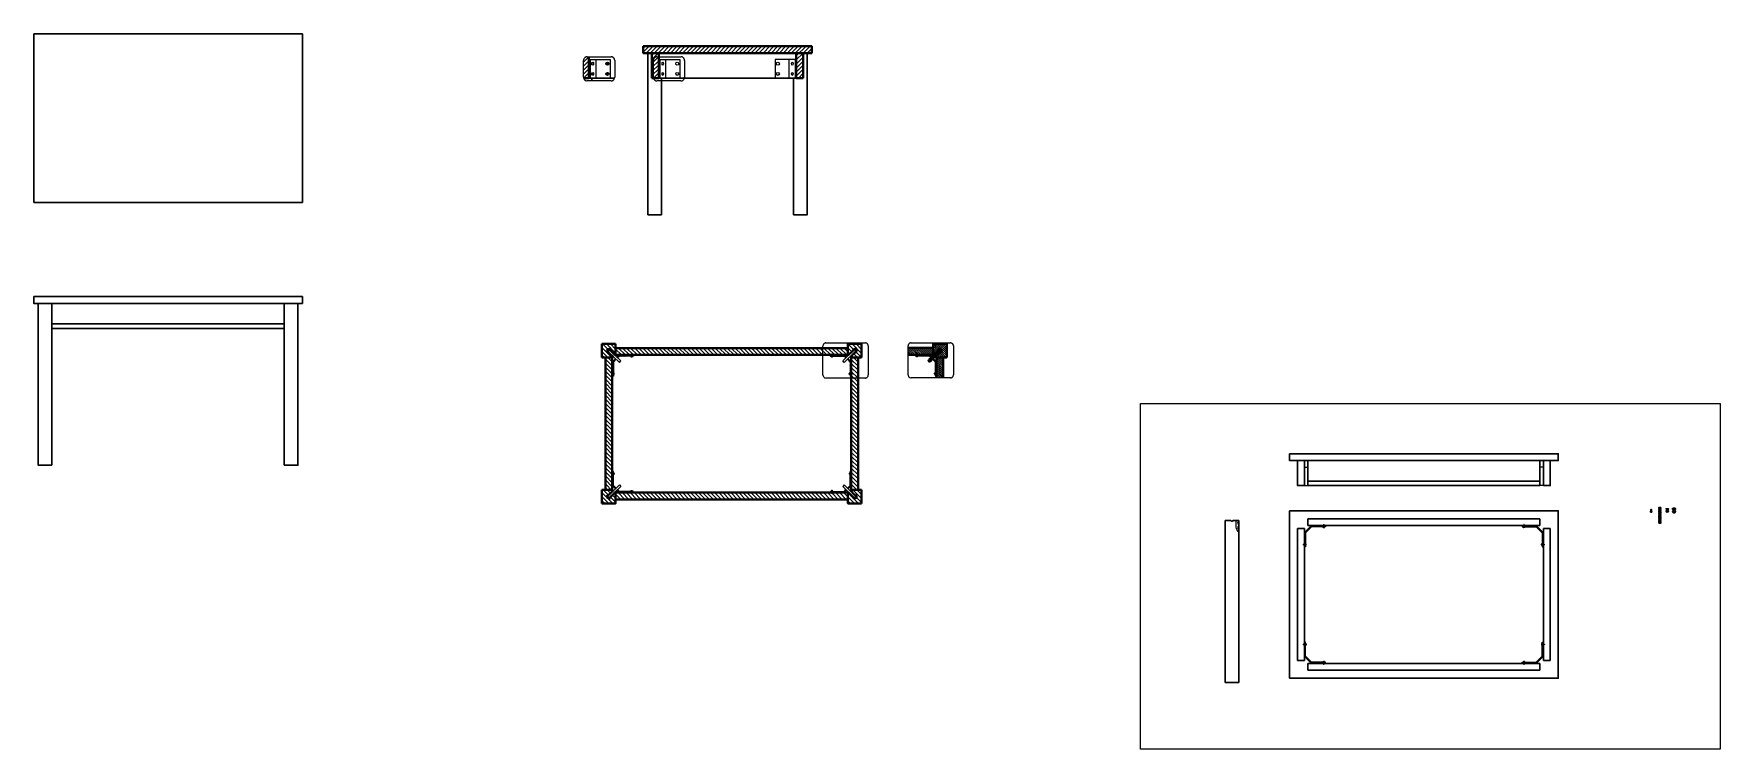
# Model space of a CAD drawing. Header units: millimetres. Extents: x 10689 to 18095, y 117 to 3257.
import ezdxf

# ---------------------------------------------------------------- set-up
doc = ezdxf.new("R2010")
doc.units = ezdxf.units.MM
doc.header["$MEASUREMENT"] = 0
doc.linetypes.add('ACAD_ISO04W100', pattern=[30, 24, -3, 0, -3])
doc.layers.get('0').update_dxf_attribs({"lineweight": 30})
doc.layers.add('campiture sezione', color=2, linetype='Continuous', lineweight=13)
doc.layers.add('linee sezionate', color=1, linetype='Continuous', lineweight=40)
for name, color, linetype in [('G-ANNO-LOGO', 8, 'Continuous'), ('linee sezione', 3, 'ACAD_ISO04W100'), ('Viti', 8, 'Continuous')]:
    doc.layers.add(name, color=color, linetype=linetype)
doc.layers.add('G-ANNO-NPLT', color=210, linetype='Continuous', plot=False)
pattern_1 = [(135, (14967.52, -4888.386), (-8.838835, -8.838835), [])]
pattern_2 = [(135, (7301.5006, 365.3485), (-4.4194174, -4.4194174), [])]
pattern_3 = [(45, (7301.5006, 365.3485), (-1.76776695, 1.76776695), [])]
pattern_4 = [(145, (7301.5006, 365.3485), (-1.4339411, -2.0478801), [])]

# ---------------------------------------------------------------- blocks, each defined once
blk = doc.blocks.new('*U33')
blk.add_lwpolyline([(1, -2), (0.6, 0), (0.4, 0.5), (0.3, 0), (0.6, -2), (0.9, -2.5), (1, -2)])
blk = doc.blocks.new('*U36')
at = {"layer": 'Viti', "color": 0, "linetype": 'ByBlock', "lineweight": -2, "transparency": 16777216}
for p in [(403, 2547.5), (404.2, 2547.5), (405.4, 2547.5), (406.5, 2547.5), (407.7, 2547.5), (408.9, 2547.5)]:
    blk.add_blockref('*U33', p, dxfattribs=at)
blk = doc.blocks.new('*U35')
blk.add_lwpolyline([(1, -2), (0.6, 0), (0.4, 0.5), (0.3, 0), (0.6, -2), (0.9, -2.5), (1, -2)])
blk = doc.blocks.new('*U34')
at = {"layer": 'Viti', "color": 0, "linetype": 'ByBlock', "lineweight": -2, "transparency": 16777216}
for p in [(403, 2547.5), (404.2, 2547.5), (405.4, 2547.5), (406.5, 2547.5), (407.7, 2547.5), (408.9, 2547.5)]:
    blk.add_blockref('*U35', p, dxfattribs=at)
blk = doc.blocks.new('*U50')
blk.add_lwpolyline([(1, -2), (0.6, 0), (0.4, 0.5), (0.3, 0), (0.6, -2), (0.9, -2.5), (1, -2)])
blk = doc.blocks.new('*U49')
at = {"layer": 'Viti', "color": 0, "linetype": 'ByBlock', "lineweight": -2, "transparency": 16777216}
for p in [(403, 2547.5), (404.2, 2547.5), (405.4, 2547.5), (406.5, 2547.5), (407.7, 2547.5), (408.9, 2547.5)]:
    blk.add_blockref('*U50', p, dxfattribs=at)
blk = doc.blocks.new('*U52')
blk.add_lwpolyline([(1, -2), (0.6, 0), (0.4, 0.5), (0.3, 0), (0.6, -2), (0.9, -2.5), (1, -2)])
blk = doc.blocks.new('*U51')
at = {"layer": 'Viti', "color": 0, "linetype": 'ByBlock', "lineweight": -2, "transparency": 16777216}
for p in [(403, 2547.5), (404.2, 2547.5), (405.4, 2547.5), (406.5, 2547.5), (407.7, 2547.5), (408.9, 2547.5)]:
    blk.add_blockref('*U52', p, dxfattribs=at)
blk = doc.blocks.new('*U54')
blk.add_lwpolyline([(1, -2), (0.6, 0), (0.4, 0.5), (0.3, 0), (0.6, -2), (0.9, -2.5), (1, -2)])
blk = doc.blocks.new('*U53')
at = {"layer": 'Viti', "color": 0, "linetype": 'ByBlock', "lineweight": -2, "transparency": 16777216}
for p in [(403, 2547.5), (404.2, 2547.5), (405.4, 2547.5), (406.5, 2547.5), (407.7, 2547.5), (408.9, 2547.5)]:
    blk.add_blockref('*U54', p, dxfattribs=at)
blk = doc.blocks.new('*U56')
blk.add_lwpolyline([(1, -2), (0.6, 0), (0.4, 0.5), (0.3, 0), (0.6, -2), (0.9, -2.5), (1, -2)])
blk = doc.blocks.new('*U55')
at = {"layer": 'Viti', "color": 0, "linetype": 'ByBlock', "lineweight": -2, "transparency": 16777216}
for p in [(403, 2547.5), (404.2, 2547.5), (405.4, 2547.5), (406.5, 2547.5), (407.7, 2547.5), (408.9, 2547.5)]:
    blk.add_blockref('*U56', p, dxfattribs=at)
blk = doc.blocks.new('*U58')
blk.add_lwpolyline([(1, -2), (0.6, 0), (0.4, 0.5), (0.3, 0), (0.6, -2), (0.9, -2.5), (1, -2)])
blk = doc.blocks.new('*U57')
at = {"layer": 'Viti', "color": 0, "linetype": 'ByBlock', "lineweight": -2, "transparency": 16777216}
for p in [(403, 2547.5), (404.2, 2547.5), (405.4, 2547.5), (406.5, 2547.5), (407.7, 2547.5), (408.9, 2547.5)]:
    blk.add_blockref('*U58', p, dxfattribs=at)
blk = doc.blocks.new('*U44')
blk.add_lwpolyline([(1, -2), (0.6, 0), (0.4, 0.5), (0.3, 0), (0.6, -2), (0.9, -2.5), (1, -2)])
blk = doc.blocks.new('*U59')
at = {"layer": 'Viti', "color": 0, "linetype": 'ByBlock', "lineweight": -2, "transparency": 16777216}
for p in [(403, 2547.5), (404.2, 2547.5), (405.4, 2547.5), (406.5, 2547.5), (407.7, 2547.5), (408.9, 2547.5)]:
    blk.add_blockref('*U44', p, dxfattribs=at)
blk = doc.blocks.new('*U45')
blk.add_lwpolyline([(1, -2), (0.6, 0), (0.4, 0.5), (0.3, 0), (0.6, -2), (0.9, -2.5), (1, -2)])
blk = doc.blocks.new('*U48')
at = {"layer": 'Viti', "color": 0, "linetype": 'ByBlock', "lineweight": -2, "transparency": 16777216}
for p in [(403, 2547.5), (404.2, 2547.5), (405.4, 2547.5), (406.5, 2547.5), (407.7, 2547.5), (408.9, 2547.5)]:
    blk.add_blockref('*U45', p, dxfattribs=at)
blk = doc.blocks.new('*U47')
blk.add_lwpolyline([(1, -2), (0.6, 0), (0.4, 0.5), (0.3, 0), (0.6, -2), (0.9, -2.5), (1, -2)])
blk = doc.blocks.new('*U46')
at = {"layer": 'Viti', "color": 0, "linetype": 'ByBlock', "lineweight": -2, "transparency": 16777216}
for p in [(403, 2547.5), (404.2, 2547.5), (405.4, 2547.5), (406.5, 2547.5), (407.7, 2547.5), (408.9, 2547.5)]:
    blk.add_blockref('*U47', p, dxfattribs=at)
blk = doc.blocks.new('*U60')
blk.add_lwpolyline([(1, -2), (0.6, 0), (0.4, 0.5), (0.3, 0), (0.6, -2), (0.9, -2.5), (1, -2)])
blk = doc.blocks.new('*U61')
at = {"color": 0, "linetype": 'ByBlock', "lineweight": -2, "transparency": 16777216}
for p in [(403, 2547.5), (404.2, 2547.5), (405.4, 2547.5), (406.5, 2547.5), (407.7, 2547.5), (408.9, 2547.5)]:
    blk.add_blockref('*U60', p, dxfattribs=at)

msp = doc.modelspace()

# ---------------------------------------------------------------- hatches: boundary and pattern name
at = {"layer": 'campiture sezione', "ltscale": 0.2}
h = msp.add_hatch(dxfattribs=at)
h.set_pattern_fill('ANSI31', color=256, scale=100)
h.set_pattern_definition([(45, (7301.5, 365.349), (-8.838835, 8.838835), [])])
h.paths.add_polyline_path([(14105.6, 3202.3), (13365.6, 3202.3), (13365.6, 3172.3), (14105.6, 3172.3)])
h.paths.add_polyline_path([(13433.6, 3172.3), (13403.6, 3172.3), (13403.6, 3062.3), (13433.6, 3062.3)])
h.paths.add_polyline_path([(14067.7, 3172.3), (14037.7, 3172.3), (14037.7, 3062.3), (14067.7, 3062.3)])
h = msp.add_hatch(dxfattribs=at)
h.set_pattern_fill('ANSI31', color=256, scale=100)
h.set_pattern_definition([(45, (6994.862, 365.349), (-8.838835, 8.838835), [])])
h.paths.add_polyline_path([(13126.9, 3155.6), (13118.9, 3155.6, 0.414214), (13103.3, 3140), (13103.3, 3065.7, 0.054275), (13103.7, 3062.3), (13126.9, 3062.3)])
h = msp.add_hatch(dxfattribs=at)
h.set_pattern_fill('ANSI31', color=256, scale=100, angle=90)
h.set_pattern_definition(pattern_1)
edge = h.paths.add_edge_path()
edge.add_line((13184.3, 1255.9), (13184.3, 1195.9))
edge.add_line((13184.3, 1195.9), (13244.3, 1195.9))
edge.add_line((13244.3, 1195.9), (13244.3, 1243.7))
edge.add_line((13244.3, 1243.7), (13242.7, 1245))
edge.add_line((13242.7, 1245), (13222.6, 1225.4))
edge.add_arc((13214.3, 1225.9), 8.28, 88.87888, 356.53311, ccw=False)
edge.add_line((13214.5, 1234.1), (13233.4, 1252.6))
edge.add_line((13233.4, 1252.6), (13229.3, 1255.9))
edge.add_line((13229.3, 1255.9), (13184.3, 1255.9))
h.paths.add_polyline_path([(13199.3, 1835.6), (13199.3, 1255.9), (13229.3, 1255.9), (13229.3, 1275), (13229.3, 1336.7), (13229.3, 1754.8), (13229.3, 1816.5), (13229.3, 1835.6)])
edge = h.paths.add_edge_path()
edge.add_line((13226.9, 1328.1), (13227, 1327.6))
edge.add_line((13227, 1327.6), (13227.8, 1327.6))
edge.add_line((13227.8, 1327.6), (13228, 1328.1))
edge.add_line((13228, 1328.1), (13228.1, 1327.6))
edge.add_line((13228.1, 1327.6), (13229, 1327.6))
edge.add_line((13229, 1327.6), (13229.2, 1328.1))
edge.add_line((13229.2, 1328.1), (13229.3, 1327.6))
edge.add_line((13229.3, 1327.6), (13230.1, 1327.6))
edge.add_line((13230.1, 1327.6), (13230.4, 1328.1))
edge.add_line((13230.4, 1328.1), (13230.5, 1327.6))
edge.add_line((13230.5, 1327.6), (13231.3, 1327.6))
edge.add_line((13231.3, 1327.6), (13231.5, 1328.1))
edge.add_line((13231.5, 1328.1), (13231.7, 1327.6))
edge.add_line((13231.7, 1327.6), (13232.5, 1327.6))
edge.add_line((13232.5, 1327.6), (13232.7, 1328.1))
edge.add_line((13232.7, 1328.1), (13232.8, 1327.6))
edge.add_line((13232.8, 1327.6), (13233.6, 1327.6))
edge.add_line((13233.6, 1327.6), (13233.9, 1328.1))
edge.add_line((13233.9, 1328.1), (13234, 1327.6))
edge.add_line((13234, 1327.6), (13233.6, 1325.6))
edge.add_line((13233.6, 1325.6), (13233.3, 1325.1))
edge.add_line((13233.3, 1325.1), (13233.3, 1325.6))
edge.add_line((13233.3, 1325.6), (13232.5, 1325.6))
edge.add_line((13232.5, 1325.6), (13232.2, 1325.1))
edge.add_line((13232.2, 1325.1), (13232.1, 1325.6))
edge.add_line((13232.1, 1325.6), (13231.3, 1325.6))
edge.add_line((13231.3, 1325.6), (13231, 1325.1))
edge.add_line((13231, 1325.1), (13230.9, 1325.6))
edge.add_line((13230.9, 1325.6), (13230.1, 1325.6))
edge.add_line((13230.1, 1325.6), (13229.8, 1325.1))
edge.add_line((13229.8, 1325.1), (13229.8, 1325.6))
edge.add_line((13229.8, 1325.6), (13229, 1325.6))
edge.add_line((13229, 1325.6), (13228.7, 1325.1))
edge.add_line((13228.7, 1325.1), (13228.6, 1325.6))
edge.add_line((13228.6, 1325.6), (13227.8, 1325.6))
edge.add_line((13227.8, 1325.6), (13227.5, 1325.1))
edge.add_line((13227.5, 1325.1), (13227.4, 1325.6))
edge.add_line((13227.4, 1325.6), (13226.6, 1325.6))
edge.add_line((13226.6, 1325.6), (13226.3, 1325.1))
edge.add_line((13226.3, 1325.1), (13226.3, 1325.6))
edge.add_line((13226.3, 1325.6), (13225.5, 1326))
edge.add_line((13225.5, 1326), (13225.2, 1325.5))
edge.add_line((13225.2, 1325.5), (13225.2, 1326.2))
edge.add_line((13225.2, 1326.2), (13224.4, 1326.6))
edge.add_line((13224.4, 1326.6), (13225.4, 1327))
edge.add_line((13225.4, 1327), (13225.6, 1327.7))
edge.add_line((13225.6, 1327.7), (13225.7, 1327.2))
edge.add_line((13225.7, 1327.2), (13226, 1327.4))
edge.add_arc((13226.9, 1325.6), 2, 97.28578, 116.56505, ccw=False)
edge.add_line((13226.6, 1327.5), (13226.9, 1328.1))
edge = h.paths.add_edge_path()
edge.add_line((13226.9, 1763.4), (13226.6, 1764))
edge.add_arc((13226.9, 1765.9), 2, 243.43495, 262.71422, ccw=False)
edge.add_line((13226, 1764.1), (13225.7, 1764.3))
edge.add_line((13225.7, 1764.3), (13225.6, 1763.8))
edge.add_line((13225.6, 1763.8), (13225.4, 1764.5))
edge.add_line((13225.4, 1764.5), (13224.4, 1764.9))
edge.add_line((13224.4, 1764.9), (13225.2, 1765.3))
edge.add_line((13225.2, 1765.3), (13225.2, 1766))
edge.add_line((13225.2, 1766), (13225.5, 1765.5))
edge.add_line((13225.5, 1765.5), (13226.3, 1765.9))
edge.add_line((13226.3, 1765.9), (13226.3, 1766.4))
edge.add_line((13226.3, 1766.4), (13226.6, 1765.9))
edge.add_line((13226.6, 1765.9), (13227.4, 1765.9))
edge.add_line((13227.4, 1765.9), (13227.5, 1766.4))
edge.add_line((13227.5, 1766.4), (13227.8, 1765.9))
edge.add_line((13227.8, 1765.9), (13228.6, 1765.9))
edge.add_line((13228.6, 1765.9), (13228.7, 1766.4))
edge.add_line((13228.7, 1766.4), (13229, 1765.9))
edge.add_line((13229, 1765.9), (13229.8, 1765.9))
edge.add_line((13229.8, 1765.9), (13229.8, 1766.4))
edge.add_line((13229.8, 1766.4), (13230.1, 1765.9))
edge.add_line((13230.1, 1765.9), (13230.9, 1765.9))
edge.add_line((13230.9, 1765.9), (13231, 1766.4))
edge.add_line((13231, 1766.4), (13231.3, 1765.9))
edge.add_line((13231.3, 1765.9), (13232.1, 1765.9))
edge.add_line((13232.1, 1765.9), (13232.2, 1766.4))
edge.add_line((13232.2, 1766.4), (13232.5, 1765.9))
edge.add_line((13232.5, 1765.9), (13233.3, 1765.9))
edge.add_line((13233.3, 1765.9), (13233.3, 1766.4))
edge.add_line((13233.3, 1766.4), (13233.6, 1765.9))
edge.add_line((13233.6, 1765.9), (13234, 1763.9))
edge.add_line((13234, 1763.9), (13233.9, 1763.4))
edge.add_line((13233.9, 1763.4), (13233.6, 1763.9))
edge.add_line((13233.6, 1763.9), (13232.8, 1763.9))
edge.add_line((13232.8, 1763.9), (13232.7, 1763.4))
edge.add_line((13232.7, 1763.4), (13232.5, 1763.9))
edge.add_line((13232.5, 1763.9), (13231.7, 1763.9))
edge.add_line((13231.7, 1763.9), (13231.5, 1763.4))
edge.add_line((13231.5, 1763.4), (13231.3, 1763.9))
edge.add_line((13231.3, 1763.9), (13230.5, 1763.9))
edge.add_line((13230.5, 1763.9), (13230.4, 1763.4))
edge.add_line((13230.4, 1763.4), (13230.1, 1763.9))
edge.add_line((13230.1, 1763.9), (13229.3, 1763.9))
edge.add_line((13229.3, 1763.9), (13229.2, 1763.4))
edge.add_line((13229.2, 1763.4), (13229, 1763.9))
edge.add_line((13229, 1763.9), (13228.1, 1763.9))
edge.add_line((13228.1, 1763.9), (13228, 1763.4))
edge.add_line((13228, 1763.4), (13227.8, 1763.9))
edge.add_line((13227.8, 1763.9), (13227, 1763.9))
edge.add_line((13227, 1763.9), (13226.9, 1763.4))
edge = h.paths.add_edge_path()
edge.add_line((13184.3, 1895.6), (13184.3, 1835.6))
edge.add_line((13184.3, 1835.6), (13229.3, 1835.6))
edge.add_line((13229.3, 1835.6), (13233.4, 1838.9))
edge.add_line((13233.4, 1838.9), (13214.5, 1857.4))
edge.add_arc((13214.3, 1865.6), 8.28, 3.46689, 271.12112, ccw=False)
edge.add_line((13222.6, 1866.1), (13242.7, 1846.5))
edge.add_line((13242.7, 1846.5), (13244.3, 1847.8))
edge.add_line((13244.3, 1847.8), (13244.3, 1895.6))
edge.add_line((13244.3, 1895.6), (13184.3, 1895.6))
h = msp.add_hatch(dxfattribs=at)
h.set_pattern_fill('ANSI31', color=256, scale=100, angle=90)
h.set_pattern_definition(pattern_1)
h.paths.add_polyline_path([(13244.3, 1877.8), (13244.3, 1847.8), (13313.4, 1847.8), (13313.4, 1848.1), (13313.4, 1850.4), (13312.9, 1850.5), (13313.2, 1850.7), (13313.7, 1851.7), (13313.2, 1851.8), (13313.9, 1852), (13314.4, 1853), (13314.8, 1852.2), (13315.4, 1852.2), (13314.9, 1851.9), (13315.3, 1851.1), (13315.9, 1851.1), (13315.4, 1850.8, -0.032178), (13315.4, 1850.5), (13315.4, 1850), (13315.4, 1847.8), (14193, 1847.8), (14193, 1848.4), (14193, 1850.8), (14192.5, 1851.1), (14193.1, 1851.1, -0.040689), (14193.2, 1851.4), (14193.5, 1851.9), (14193, 1852.2), (14193.6, 1852.2), (14194, 1853), (14194.5, 1852), (14195.2, 1851.8), (14194.7, 1851.7), (14195.2, 1850.7), (14195.5, 1850.5), (14195, 1850.4), (14195, 1849.6), (14195, 1847.8), (14264.1, 1847.8), (14264.1, 1877.8)])
h = msp.add_hatch(dxfattribs=at)
h.set_pattern_fill('ANSI31', color=256, scale=50, angle=90)
h.set_pattern_definition(pattern_2)
edge = h.paths.add_edge_path()
edge.add_line((14528.5, 1878.3), (14528.5, 1848.3))
edge.add_line((14528.5, 1848.3), (14567, 1848.3))
edge.add_line((14567, 1848.3), (14567, 1848.9))
edge.add_line((14567, 1848.9), (14567, 1851.3))
edge.add_line((14567, 1851.3), (14566.5, 1851.6))
edge.add_line((14566.5, 1851.6), (14567.1, 1851.6))
edge.add_arc((14569, 1851), 2, 153.43495, 162.75506, ccw=False)
edge.add_line((14567.2, 1851.9), (14567.4, 1852.4))
edge.add_line((14567.4, 1852.4), (14566.9, 1852.6))
edge.add_line((14566.9, 1852.6), (14567.6, 1852.7))
edge.add_line((14567.6, 1852.7), (14568, 1853.5))
edge.add_line((14568, 1853.5), (14568.5, 1852.5))
edge.add_line((14568.5, 1852.5), (14569.2, 1852.2))
edge.add_line((14569.2, 1852.2), (14568.7, 1852.1))
edge.add_line((14568.7, 1852.1), (14569.1, 1851.2))
edge.add_line((14569.1, 1851.2), (14569.5, 1851))
edge.add_line((14569.5, 1851), (14569, 1850.9))
edge.add_line((14569, 1850.9), (14569, 1850.1))
edge.add_line((14569, 1850.1), (14569, 1848.3))
edge.add_line((14569, 1848.3), (14638.1, 1848.3))
edge.add_line((14638.1, 1848.3), (14638.1, 1878.3))
edge.add_line((14638.1, 1878.3), (14528.5, 1878.3))
edge = h.paths.add_edge_path()
edge.add_line((13689.3, 1851), (13689.3, 1851.3))
edge.add_line((13689.3, 1851.3), (13689.3, 1851.3))
edge.add_arc((13687.3, 1851), 2, 0, 7.37205, ccw=False)
h = msp.add_hatch(dxfattribs=at)
h.set_pattern_fill('ANSI31', color=256, scale=100, angle=90)
h.set_pattern_definition(pattern_1)
edge = h.paths.add_edge_path()
edge.add_line((14324.1, 1255.9), (14324.1, 1195.9))
edge.add_line((14324.1, 1195.9), (14264.1, 1195.9))
edge.add_line((14264.1, 1195.9), (14264.1, 1243.7))
edge.add_line((14264.1, 1243.7), (14265.7, 1245))
edge.add_line((14265.7, 1245), (14285.8, 1225.4))
edge.add_arc((14294.1, 1225.9), 8.28, 183.46689, 451.12112)
edge.add_line((14293.9, 1234.1), (14275, 1252.6))
edge.add_line((14275, 1252.6), (14279.1, 1255.9))
edge.add_line((14279.1, 1255.9), (14324.1, 1255.9))
h.paths.add_polyline_path([(14309.1, 1835.6), (14309.1, 1255.9), (14279.1, 1255.9), (14279.1, 1275), (14279.1, 1336.7), (14279.1, 1754.8), (14279.1, 1816.5), (14279.1, 1835.6)])
edge = h.paths.add_edge_path()
edge.add_line((14281.6, 1328.1), (14281.4, 1327.6))
edge.add_line((14281.4, 1327.6), (14280.6, 1327.6))
edge.add_line((14280.6, 1327.6), (14280.4, 1328.1))
edge.add_line((14280.4, 1328.1), (14280.3, 1327.6))
edge.add_line((14280.3, 1327.6), (14279.5, 1327.6))
edge.add_line((14279.5, 1327.6), (14279.2, 1328.1))
edge.add_line((14279.2, 1328.1), (14279.1, 1327.6))
edge.add_line((14279.1, 1327.6), (14278.3, 1327.6))
edge.add_line((14278.3, 1327.6), (14278, 1328.1))
edge.add_line((14278, 1328.1), (14277.9, 1327.6))
edge.add_line((14277.9, 1327.6), (14277.1, 1327.6))
edge.add_line((14277.1, 1327.6), (14276.9, 1328.1))
edge.add_line((14276.9, 1328.1), (14276.8, 1327.6))
edge.add_line((14276.8, 1327.6), (14275.9, 1327.6))
edge.add_line((14275.9, 1327.6), (14275.7, 1328.1))
edge.add_line((14275.7, 1328.1), (14275.6, 1327.6))
edge.add_line((14275.6, 1327.6), (14274.8, 1327.6))
edge.add_line((14274.8, 1327.6), (14274.5, 1328.1))
edge.add_line((14274.5, 1328.1), (14274.4, 1327.6))
edge.add_line((14274.4, 1327.6), (14274.8, 1325.6))
edge.add_line((14274.8, 1325.6), (14275.1, 1325.1))
edge.add_line((14275.1, 1325.1), (14275.1, 1325.6))
edge.add_line((14275.1, 1325.6), (14276, 1325.6))
edge.add_line((14276, 1325.6), (14276.2, 1325.1))
edge.add_line((14276.2, 1325.1), (14276.3, 1325.6))
edge.add_line((14276.3, 1325.6), (14277.1, 1325.6))
edge.add_line((14277.1, 1325.6), (14277.4, 1325.1))
edge.add_line((14277.4, 1325.1), (14277.5, 1325.6))
edge.add_line((14277.5, 1325.6), (14278.3, 1325.6))
edge.add_line((14278.3, 1325.6), (14278.6, 1325.1))
edge.add_line((14278.6, 1325.1), (14278.6, 1325.6))
edge.add_line((14278.6, 1325.6), (14279.5, 1325.6))
edge.add_line((14279.5, 1325.6), (14279.8, 1325.1))
edge.add_line((14279.8, 1325.1), (14279.8, 1325.6))
edge.add_line((14279.8, 1325.6), (14280.6, 1325.6))
edge.add_line((14280.6, 1325.6), (14280.9, 1325.1))
edge.add_line((14280.9, 1325.1), (14281, 1325.6))
edge.add_line((14281, 1325.6), (14281.8, 1325.6))
edge.add_line((14281.8, 1325.6), (14282.1, 1325.1))
edge.add_line((14282.1, 1325.1), (14282.1, 1325.6))
edge.add_line((14282.1, 1325.6), (14282.9, 1326))
edge.add_line((14282.9, 1326), (14283.2, 1325.5))
edge.add_line((14283.2, 1325.5), (14283.2, 1326.2))
edge.add_line((14283.2, 1326.2), (14284, 1326.6))
edge.add_line((14284, 1326.6), (14283.1, 1327))
edge.add_line((14283.1, 1327), (14282.8, 1327.7))
edge.add_line((14282.8, 1327.7), (14282.7, 1327.2))
edge.add_line((14282.7, 1327.2), (14282.4, 1327.4))
edge.add_arc((14281.5, 1325.6), 2, 423.43495, 442.71422)
edge.add_line((14281.8, 1327.5), (14281.6, 1328.1))
edge = h.paths.add_edge_path()
edge.add_line((14281.6, 1763.4), (14281.8, 1764))
edge.add_arc((14281.5, 1765.9), 2, 277.28578, 296.56505)
edge.add_line((14282.4, 1764.1), (14282.7, 1764.3))
edge.add_line((14282.7, 1764.3), (14282.8, 1763.8))
edge.add_line((14282.8, 1763.8), (14283.1, 1764.5))
edge.add_line((14283.1, 1764.5), (14284, 1764.9))
edge.add_line((14284, 1764.9), (14283.2, 1765.3))
edge.add_line((14283.2, 1765.3), (14283.2, 1766))
edge.add_line((14283.2, 1766), (14282.9, 1765.5))
edge.add_line((14282.9, 1765.5), (14282.1, 1765.9))
edge.add_line((14282.1, 1765.9), (14282.1, 1766.4))
edge.add_line((14282.1, 1766.4), (14281.8, 1765.9))
edge.add_line((14281.8, 1765.9), (14281, 1765.9))
edge.add_line((14281, 1765.9), (14280.9, 1766.4))
edge.add_line((14280.9, 1766.4), (14280.6, 1765.9))
edge.add_line((14280.6, 1765.9), (14279.8, 1765.9))
edge.add_line((14279.8, 1765.9), (14279.8, 1766.4))
edge.add_line((14279.8, 1766.4), (14279.5, 1765.9))
edge.add_line((14279.5, 1765.9), (14278.6, 1765.9))
edge.add_line((14278.6, 1765.9), (14278.6, 1766.4))
edge.add_line((14278.6, 1766.4), (14278.3, 1765.9))
edge.add_line((14278.3, 1765.9), (14277.5, 1765.9))
edge.add_line((14277.5, 1765.9), (14277.4, 1766.4))
edge.add_line((14277.4, 1766.4), (14277.1, 1765.9))
edge.add_line((14277.1, 1765.9), (14276.3, 1765.9))
edge.add_line((14276.3, 1765.9), (14276.2, 1766.4))
edge.add_line((14276.2, 1766.4), (14276, 1765.9))
edge.add_line((14276, 1765.9), (14275.1, 1765.9))
edge.add_line((14275.1, 1765.9), (14275.1, 1766.4))
edge.add_line((14275.1, 1766.4), (14274.8, 1765.9))
edge.add_line((14274.8, 1765.9), (14274.4, 1763.9))
edge.add_line((14274.4, 1763.9), (14274.5, 1763.4))
edge.add_line((14274.5, 1763.4), (14274.8, 1763.9))
edge.add_line((14274.8, 1763.9), (14275.6, 1763.9))
edge.add_line((14275.6, 1763.9), (14275.7, 1763.4))
edge.add_line((14275.7, 1763.4), (14275.9, 1763.9))
edge.add_line((14275.9, 1763.9), (14276.8, 1763.9))
edge.add_line((14276.8, 1763.9), (14276.9, 1763.4))
edge.add_line((14276.9, 1763.4), (14277.1, 1763.9))
edge.add_line((14277.1, 1763.9), (14277.9, 1763.9))
edge.add_line((14277.9, 1763.9), (14278, 1763.4))
edge.add_line((14278, 1763.4), (14278.3, 1763.9))
edge.add_line((14278.3, 1763.9), (14279.1, 1763.9))
edge.add_line((14279.1, 1763.9), (14279.2, 1763.4))
edge.add_line((14279.2, 1763.4), (14279.5, 1763.9))
edge.add_line((14279.5, 1763.9), (14280.3, 1763.9))
edge.add_line((14280.3, 1763.9), (14280.4, 1763.4))
edge.add_line((14280.4, 1763.4), (14280.6, 1763.9))
edge.add_line((14280.6, 1763.9), (14281.4, 1763.9))
edge.add_line((14281.4, 1763.9), (14281.6, 1763.4))
edge = h.paths.add_edge_path()
edge.add_line((14324.1, 1895.6), (14324.1, 1835.6))
edge.add_line((14324.1, 1835.6), (14279.1, 1835.6))
edge.add_line((14279.1, 1835.6), (14275, 1838.9))
edge.add_line((14275, 1838.9), (14293.9, 1857.4))
edge.add_arc((14294.1, 1865.6), 8.28, 268.87888, 536.53311)
edge.add_line((14285.8, 1866.1), (14265.7, 1846.5))
edge.add_line((14265.7, 1846.5), (14264.1, 1847.8))
edge.add_line((14264.1, 1847.8), (14264.1, 1895.6))
edge.add_line((14264.1, 1895.6), (14324.1, 1895.6))
h = msp.add_hatch(dxfattribs=at)
h.set_pattern_fill('ANSI31', color=256, scale=50, angle=90)
h.set_pattern_definition(pattern_2)
edge = h.paths.add_edge_path()
edge.add_line((14698.1, 1896.1), (14698.1, 1836.1))
edge.add_line((14698.1, 1836.1), (14653.1, 1836.1))
edge.add_line((14653.1, 1836.1), (14649, 1839.4))
edge.add_line((14649, 1839.4), (14667.9, 1857.8))
edge.add_arc((14668.1, 1866.1), 8.28, 268.87888, 536.53311)
edge.add_line((14659.8, 1866.6), (14639.7, 1847))
edge.add_line((14639.7, 1847), (14638.1, 1848.3))
edge.add_line((14638.1, 1848.3), (14638.1, 1896.1))
edge.add_line((14638.1, 1896.1), (14698.1, 1896.1))
h.paths.add_polyline_path([(14653.1, 1746.8), (14683.1, 1746.8), (14683.1, 1836.1), (14653.1, 1836.1)])
h = msp.add_hatch(dxfattribs=at)
h.set_pattern_fill('ANSI31', color=256, scale=20, angle=100)
h.set_pattern_definition(pattern_4)
h.paths.add_polyline_path([(13315.4, 1847.8), (13322.4, 1847.8), (13322.4, 1842.8), (13317.8, 1842.8, 0.217769), (13317.4, 1843), (13315.4, 1843)])
h.paths.add_polyline_path([(13260.7, 1847.8), (13260.7, 1842.8), (13252.8, 1834.9), (13250.2, 1837.3)])
h.paths.add_polyline_path([(13243.7, 1830.8), (13246.2, 1828.3), (13234.4, 1816.5), (13229.3, 1816.5)])
h.paths.add_polyline_path([(13229.3, 1816.5), (13234.4, 1816.5), (13234.4, 1765.9), (13229.3, 1765.9)])
h.paths.add_polyline_path([(13229.3, 1763.9), (13234.4, 1763.9), (13234.4, 1754.8), (13229.3, 1754.8)])
h = msp.add_hatch(dxfattribs=at)
h.set_pattern_fill('ANSI31', color=256, scale=20, angle=100)
h.set_pattern_definition(pattern_4)
h.paths.add_polyline_path([(13260.7, 1847.8), (13313.4, 1847.8), (13313.4, 1843), (13311.4, 1843, 0.217769), (13311, 1842.8), (13260.7, 1842.8)])
h = msp.add_hatch(dxfattribs=at)
h.set_pattern_fill('ANSI31', color=256, scale=20)
h.set_pattern_definition(pattern_3)
h.paths.add_polyline_path([(14193, 1847.8), (14186, 1847.8), (14186, 1842.8), (14190.7, 1842.8, -0.217769), (14191, 1843), (14193, 1843)])
h.paths.add_polyline_path([(14247.7, 1847.8), (14247.7, 1842.8), (14255.6, 1834.9), (14258.2, 1837.3)])
h.paths.add_polyline_path([(14264.8, 1830.8), (14262.2, 1828.3), (14274, 1816.5), (14279.1, 1816.5)])
h.paths.add_polyline_path([(14279.1, 1816.5), (14274, 1816.5), (14274, 1765.9), (14279.1, 1765.9)])
h.paths.add_polyline_path([(14279.1, 1763.9), (14274, 1763.9), (14274, 1754.8), (14279.1, 1754.8)])
h = msp.add_hatch(dxfattribs=at)
h.set_pattern_fill('ANSI31', color=256, scale=20)
h.set_pattern_definition(pattern_3)
h.paths.add_polyline_path([(14247.7, 1847.8), (14195, 1847.8), (14195, 1843), (14197, 1843, -0.217769), (14197.4, 1842.8), (14247.7, 1842.8)])
h = msp.add_hatch(dxfattribs=at)
h.set_pattern_fill('ANSI31', color=256, scale=20)
h.set_pattern_definition(pattern_3)
h.paths.add_polyline_path([(14621.6, 1848.3), (14569, 1848.3), (14569, 1847.7), (14569.5, 1847.5), (14569, 1847.4), (14569, 1846.6), (14569.5, 1846.3), (14569, 1846.2), (14569, 1845.4), (14569.5, 1845.2), (14569, 1845.1), (14569, 1844.2), (14569.5, 1844), (14569, 1843.9), (14569, 1843.5), (14571, 1843.5, -0.217769), (14571.4, 1843.3), (14621.6, 1843.3)])
h.paths.add_polyline_path([(14567, 1846.6), (14566.5, 1846.9), (14567, 1846.9), (14567, 1847.8), (14566.5, 1848), (14567, 1848.1), (14567, 1848.3), (14560, 1848.3), (14560, 1843.3), (14564.6, 1843.3, -0.217769), (14565, 1843.5), (14567, 1843.5), (14567, 1844.2), (14566.5, 1844.5), (14567, 1844.6), (14567, 1845.4), (14566.5, 1845.7), (14567, 1845.8)])
h.paths.add_polyline_path([(14621.6, 1848.3), (14621.6, 1843.3), (14629.1, 1835.8), (14630, 1835.4), (14630.1, 1837.4), (14631.5, 1836.8), (14631.5, 1838.5)])
h.paths.add_polyline_path([(14638.6, 1831.4), (14638.3, 1831.5), (14638.3, 1829.5), (14636.9, 1830.1), (14636.9, 1828.1), (14648, 1817), (14653.1, 1817)])
h = msp.add_hatch(dxfattribs=at)
h.set_pattern_fill('ANSI31', color=256, scale=20)
h.set_pattern_definition(pattern_3)
h.paths.add_polyline_path([(14653.1, 1817), (14648, 1817), (14648, 1766.4), (14648.7, 1766.4), (14649, 1766.9), (14649.1, 1766.4), (14649.9, 1766.4), (14650.2, 1766.9), (14650.3, 1766.4), (14651.1, 1766.4), (14651.4, 1766.9), (14651.4, 1766.4), (14652.3, 1766.4), (14652.5, 1766.9), (14652.6, 1766.4), (14653.1, 1766.4)])
h.paths.add_polyline_path([(14653.1, 1764.4), (14652.2, 1764.4), (14652, 1763.9), (14651.9, 1764.4), (14651.1, 1764.4), (14650.8, 1763.9), (14650.7, 1764.4), (14649.9, 1764.4), (14649.7, 1763.9), (14649.6, 1764.4), (14648.7, 1764.4), (14648.5, 1763.9), (14648.4, 1764.4), (14648, 1764.4), (14648, 1762.4), (14648, 1755.3), (14653.1, 1755.3)])
h = msp.add_hatch(dxfattribs=at)
h.set_pattern_fill('ANSI31', color=256, scale=20)
h.set_pattern_definition(pattern_3)
h.paths.add_polyline_path([(13315.4, 1243.7), (13322.4, 1243.7), (13322.4, 1248.7), (13317.8, 1248.7, -0.217769), (13317.4, 1248.5), (13315.4, 1248.5)])
h.paths.add_polyline_path([(13260.7, 1243.7), (13260.7, 1248.7), (13252.8, 1256.6), (13250.2, 1254.2)])
h.paths.add_polyline_path([(13243.7, 1260.7), (13246.2, 1263.2), (13234.4, 1275), (13229.3, 1275)])
h.paths.add_polyline_path([(13229.3, 1275), (13234.4, 1275), (13234.4, 1325.6), (13229.3, 1325.6)])
h.paths.add_polyline_path([(13229.3, 1327.6), (13234.4, 1327.6), (13234.4, 1336.7), (13229.3, 1336.7)])
h = msp.add_hatch(dxfattribs=at)
h.set_pattern_fill('ANSI31', color=256, scale=20, angle=100)
h.set_pattern_definition(pattern_4)
h.paths.add_polyline_path([(14193, 1243.7), (14186, 1243.7), (14186, 1248.7), (14190.7, 1248.7, 0.217769), (14191, 1248.5), (14193, 1248.5)])
h.paths.add_polyline_path([(14247.7, 1243.7), (14247.7, 1248.7), (14255.6, 1256.6), (14258.2, 1254.2)])
h.paths.add_polyline_path([(14264.8, 1260.7), (14262.2, 1263.2), (14274, 1275), (14279.1, 1275)])
h.paths.add_polyline_path([(14279.1, 1275), (14274, 1275), (14274, 1325.6), (14279.1, 1325.6)])
h.paths.add_polyline_path([(14279.1, 1327.6), (14274, 1327.6), (14274, 1336.7), (14279.1, 1336.7)])
h = msp.add_hatch(dxfattribs=at)
h.set_pattern_fill('ANSI31', color=256, scale=100, angle=90)
h.set_pattern_definition(pattern_1)
h.paths.add_polyline_path([(13244.3, 1213.7), (13244.3, 1243.7), (13313.4, 1243.7), (13313.4, 1243.4), (13313.4, 1241.1), (13312.9, 1241), (13313.2, 1240.8), (13313.7, 1239.8), (13313.2, 1239.7), (13313.9, 1239.5), (13314.4, 1238.5), (13314.8, 1239.3), (13315.4, 1239.3), (13314.9, 1239.6), (13315.3, 1240.4), (13315.9, 1240.4), (13315.4, 1240.7, 0.032178), (13315.4, 1241), (13315.4, 1241.5), (13315.4, 1243.7), (14193, 1243.7), (14193, 1243.1), (14193, 1240.7), (14192.5, 1240.4), (14193.1, 1240.4, 0.040689), (14193.2, 1240.1), (14193.5, 1239.6), (14193, 1239.3), (14193.6, 1239.3), (14194, 1238.5), (14194.5, 1239.5), (14195.2, 1239.7), (14194.7, 1239.8), (14195.2, 1240.8), (14195.5, 1241), (14195, 1241.1), (14195, 1241.9), (14195, 1243.7), (14264.1, 1243.7), (14264.1, 1213.7)])
h = msp.add_hatch(dxfattribs=at)
h.set_pattern_fill('ANSI31', color=256, scale=20)
h.set_pattern_definition(pattern_3)
h.paths.add_polyline_path([(13260.7, 1243.7), (13313.4, 1243.7), (13313.4, 1248.5), (13311.4, 1248.5, -0.217769), (13311, 1248.7), (13260.7, 1248.7)])
h = msp.add_hatch(dxfattribs=at)
h.set_pattern_fill('ANSI31', color=256, scale=20, angle=100)
h.set_pattern_definition(pattern_4)
h.paths.add_polyline_path([(14247.7, 1243.7), (14195, 1243.7), (14195, 1248.5), (14197, 1248.5, 0.217769), (14197.4, 1248.7), (14247.7, 1248.7)])

# ---------------------------------------------------------------- linework, layer by layer
for p, q in [((17788.1, 1160.3), (17788.1, 1159.3)), ((17794.6, 1160.8), (17788.6, 1160.8)), ((17793, 1157.3), (17790.1, 1157.3)), ((17791.2, 1170), (17790.5, 1170)), ((17790.5, 1170), (17791, 1169.7)), ((17790.6, 1168.3), (17790.6, 1167.8)), ((17790.6, 1167.4), (17790.6, 1166.6)), ((17790.6, 1166.2), (17790.6, 1165.4)), ((17790.6, 1165.1), (17790.6, 1164.3)), ((17790.6, 1163.9), (17790.6, 1163.1)), ((17790.6, 1162.7), (17790.6, 1161.9)), ((17790.6, 1161.6), (17790.6, 1160.8)), ((17791, 1169.7), (17790.8, 1169.2)), ((17791, 1169.7), (17792.2, 1169.5)), ((17791.6, 1170.8), (17791.2, 1170)), ((17792, 1169.8), (17791.2, 1170)), ((17792, 1169.8), (17791.6, 1170.8)), ((17792.7, 1169.6), (17792, 1169.8)), ((17792.2, 1169.5), (17792.7, 1169.6)), ((17792.3, 1169.2), (17792.2, 1169.5)), ((17792.6, 1168.2), (17792.6, 1167.4)), ((17792.6, 1167.1), (17792.6, 1166.2)), ((17792.6, 1165.9), (17792.6, 1165.1)), ((17792.6, 1164.7), (17792.6, 1163.9)), ((17792.6, 1163.5), (17792.6, 1162.7)), ((17792.6, 1162.4), (17792.6, 1161.6)), ((17792.6, 1161.2), (17792.6, 1160.8)), ((17795.1, 1160.3), (17795.1, 1159.3)), ((17823.9, 1176.1), (17825.3, 1176.6)), ((17825.3, 1174.6), (17823.9, 1176.1)), ((17823.9, 1174.1), (17825.3, 1174.6)), ((17825.3, 1172.6), (17823.9, 1174.1)), ((17823.9, 1172.1), (17825.3, 1172.6)), ((17825.4, 1170.7), (17823.9, 1172.1)), ((17823.9, 1170.1), (17825.4, 1170.7)), ((17825.4, 1168.7), (17823.9, 1170.1)), ((17824, 1168.1), (17825.4, 1168.7)), ((17825.4, 1166.7), (17824, 1168.1)), ((17824, 1166.1), (17825.4, 1166.7)), ((17825.4, 1164.7), (17824, 1166.1)), ((17824, 1164.1), (17825.4, 1164.7)), ((17825.4, 1162.7), (17824, 1164.1)), ((17824, 1162.1), (17825.4, 1162.7)), ((17825.4, 1160.7), (17824, 1162.1)), ((17824, 1160.1), (17825.4, 1160.7)), ((17825.5, 1158.7), (17824, 1160.1)), ((17824, 1158.1), (17825.5, 1158.7)), ((17825.5, 1156.7), (17824, 1158.1)), ((17824.1, 1156.1), (17825.5, 1156.7)), ((17825.5, 1154.7), (17824.1, 1156.1)), ((17824.1, 1154.1), (17825.5, 1154.7)), ((17825.5, 1152.7), (17824.1, 1154.1)), ((17824.1, 1152.1), (17825.5, 1152.7)), ((17825.5, 1150.7), (17824.1, 1152.1)), ((17824.1, 1150.1), (17825.5, 1150.7)), ((17825.6, 1148.7), (17824.1, 1150.1)), ((17824.1, 1148.1), (17825.6, 1148.7)), ((17825.6, 1146.7), (17824.1, 1148.1)), ((17824.2, 1146.1), (17825.6, 1146.7)), ((17825.6, 1144.7), (17824.2, 1146.1)), ((17824.2, 1144.2), (17825.6, 1144.7)), ((17825.6, 1142.7), (17824.2, 1144.2)), ((17824.2, 1142.2), (17825.6, 1142.7)), ((17825.6, 1140.7), (17824.2, 1142.2)), ((17824.2, 1140.2), (17825.6, 1140.7)), ((17825.7, 1138.8), (17824.2, 1140.2)), ((17824.2, 1138.2), (17825.7, 1138.8)), ((17825.7, 1136.8), (17824.2, 1138.2)), ((17824.3, 1136.2), (17825.7, 1136.8)), ((17825.7, 1134.8), (17824.3, 1136.2)), ((17824.3, 1134.2), (17825.7, 1134.8)), ((17825.7, 1132.8), (17824.3, 1134.2)), ((17824.3, 1132.2), (17825.7, 1132.8)), ((17825.7, 1130.8), (17824.3, 1132.2)), ((17824.3, 1130.2), (17825.7, 1130.8)), ((17825.8, 1128.8), (17824.3, 1130.2)), ((17824.3, 1128.2), (17825.8, 1128.8)), ((17825.8, 1126.8), (17824.3, 1128.2)), ((17824.4, 1126.2), (17825.8, 1126.8)), ((17825.8, 1124.8), (17824.4, 1126.2)), ((17824.4, 1124.2), (17825.8, 1124.8)), ((17825.8, 1122.8), (17824.4, 1124.2)), ((17824.4, 1122.2), (17825.8, 1122.8)), ((17825.8, 1120.8), (17824.4, 1122.2)), ((17824.4, 1120.2), (17825.8, 1120.8)), ((17825.9, 1118.8), (17824.4, 1120.2)), ((17824.4, 1118.2), (17825.9, 1118.8)), ((17825.9, 1116.8), (17824.4, 1118.2)), ((17824.5, 1116.2), (17825.9, 1116.8)), ((17825.9, 1114.8), (17824.5, 1116.2)), ((17824.5, 1114.2), (17825.9, 1114.8)), ((17825.9, 1112.8), (17824.5, 1114.2)), ((17824.5, 1112.3), (17825.9, 1112.8)), ((17825.9, 1110.8), (17824.5, 1112.3)), ((17825.3, 1176.8), (17825.3, 1176.6)), ((17825.3, 1176.6), (17833.8, 1176)), ((17825.3, 1174.6), (17833.9, 1174)), ((17825.3, 1172.6), (17833.9, 1172)), ((17825.4, 1170.7), (17833.9, 1170)), ((17825.4, 1168.7), (17833.9, 1168)), ((17825.4, 1166.7), (17833.9, 1166)), ((17825.4, 1164.7), (17834, 1164)), ((17825.4, 1162.7), (17834, 1162.1)), ((17825.4, 1160.7), (17834, 1160.1)), ((17825.5, 1158.7), (17834, 1158.1)), ((17825.5, 1156.7), (17834, 1156.1)), ((17825.5, 1154.7), (17834.1, 1154.1)), ((17825.5, 1152.7), (17834.1, 1152.1)), ((17825.5, 1150.7), (17834.1, 1150.1)), ((17825.6, 1148.7), (17834.1, 1148.1)), ((17825.6, 1146.7), (17834.1, 1146.1)), ((17825.6, 1144.7), (17834.2, 1144.1)), ((17825.6, 1142.7), (17834.2, 1142.1)), ((17825.6, 1140.7), (17834.2, 1140.1)), ((17825.7, 1138.8), (17834.2, 1138.1)), ((17825.7, 1136.8), (17834.2, 1136.1)), ((17825.7, 1134.8), (17834.3, 1134.1)), ((17825.7, 1132.8), (17834.3, 1132.1)), ((17825.7, 1130.8), (17834.3, 1130.2)), ((17825.8, 1128.8), (17834.3, 1128.2)), ((17825.8, 1126.8), (17834.3, 1126.2)), ((17825.8, 1124.8), (17834.3, 1124.2)), ((17825.8, 1122.8), (17834.4, 1122.2)), ((17825.8, 1120.8), (17834.4, 1120.2)), ((17825.9, 1118.8), (17834.4, 1118.2)), ((17825.9, 1116.8), (17834.4, 1116.2)), ((17825.9, 1114.8), (17834.4, 1114.2)), ((17825.9, 1112.8), (17834.5, 1112.2)), ((17833.1, 1177.6), (17826, 1177.5)), ((17833.8, 1176), (17833.8, 1176.9)), ((17833.8, 1176), (17835.3, 1174.6)), ((17835.3, 1174.6), (17833.9, 1174)), ((17833.9, 1174), (17835.3, 1172.6)), ((17835.3, 1172.6), (17833.9, 1172)), ((17833.9, 1172), (17835.3, 1170.6)), ((17835.3, 1170.6), (17833.9, 1170)), ((17833.9, 1170), (17835.3, 1168.6)), ((17835.3, 1168.6), (17833.9, 1168)), ((17833.9, 1168), (17835.4, 1166.6)), ((17835.4, 1166.6), (17833.9, 1166)), ((17833.9, 1166), (17835.4, 1164.6)), ((17835.4, 1164.6), (17834, 1164)), ((17834, 1164), (17835.4, 1162.6)), ((17835.4, 1162.6), (17834, 1162.1)), ((17834, 1162.1), (17835.4, 1160.6)), ((17835.4, 1160.6), (17834, 1160.1)), ((17834, 1160.1), (17835.4, 1158.6)), ((17835.4, 1158.6), (17834, 1158.1)), ((17834, 1158.1), (17835.5, 1156.7)), ((17835.5, 1156.7), (17834, 1156.1)), ((17834, 1156.1), (17835.5, 1154.7)), ((17835.5, 1154.7), (17834.1, 1154.1)), ((17834.1, 1154.1), (17835.5, 1152.7)), ((17835.5, 1152.7), (17834.1, 1152.1)), ((17834.1, 1152.1), (17835.5, 1150.7)), ((17835.5, 1150.7), (17834.1, 1150.1)), ((17834.1, 1150.1), (17835.5, 1148.7)), ((17835.5, 1148.7), (17834.1, 1148.1)), ((17834.1, 1148.1), (17835.6, 1146.7)), ((17835.6, 1146.7), (17834.1, 1146.1)), ((17834.1, 1146.1), (17835.6, 1144.7)), ((17835.6, 1144.7), (17834.2, 1144.1)), ((17834.2, 1144.1), (17835.6, 1142.7)), ((17835.6, 1142.7), (17834.2, 1142.1)), ((17834.2, 1142.1), (17835.6, 1140.7)), ((17835.6, 1140.7), (17834.2, 1140.1)), ((17834.2, 1140.1), (17835.6, 1138.7)), ((17835.6, 1138.7), (17834.2, 1138.1)), ((17834.2, 1138.1), (17835.7, 1136.7)), ((17835.7, 1136.7), (17834.2, 1136.1)), ((17834.2, 1136.1), (17835.7, 1134.7)), ((17835.7, 1134.7), (17834.3, 1134.1)), ((17834.3, 1134.1), (17835.7, 1132.7)), ((17835.7, 1132.7), (17834.3, 1132.1)), ((17834.3, 1132.1), (17835.7, 1130.7)), ((17835.7, 1130.7), (17834.3, 1130.2)), ((17834.3, 1130.2), (17835.7, 1128.7)), ((17835.7, 1128.7), (17834.3, 1128.2)), ((17834.3, 1128.2), (17835.7, 1126.7)), ((17835.7, 1126.7), (17834.3, 1126.2)), ((17834.3, 1126.2), (17835.8, 1124.8)), ((17835.8, 1124.8), (17834.3, 1124.2)), ((17834.3, 1124.2), (17835.8, 1122.8)), ((17835.8, 1122.8), (17834.4, 1122.2)), ((17834.4, 1122.2), (17835.8, 1120.8)), ((17835.8, 1120.8), (17834.4, 1120.2)), ((17834.4, 1120.2), (17835.8, 1118.8)), ((17835.8, 1118.8), (17834.4, 1118.2)), ((17834.4, 1118.2), (17835.8, 1116.8)), ((17835.8, 1116.8), (17834.4, 1116.2)), ((17834.4, 1116.2), (17835.9, 1114.8)), ((17835.9, 1114.8), (17834.4, 1114.2)), ((17834.4, 1114.2), (17835.9, 1112.8)), ((17835.9, 1112.8), (17834.5, 1112.2)), ((17834.5, 1112.2), (17835.9, 1110.8)), ((17825.9, 1110.8), (17834.5, 1110.2)), ((17825.9, 1110.8), (17825.9, 1109.7)), ((17835.9, 1110.8), (17834.5, 1110.2)), ((17834.5, 1110.2), (17834.5, 1109))]:
    msp.add_line(p, q)
for points in [[(10688.9, 2516.8), (10688.9, 3256.8)], [(10688.9, 3256.8), (11868.9, 3256.8)], [(11868.9, 3256.8), (11868.9, 2516.8), (10688.9, 2516.8)], [(14085.5, 3062.3), (14085.5, 2462.3), (14025.5, 2462.3)], [(14025.5, 2462.3), (14025.5, 3062.3)], [(10688.9, 2103.4), (11868.9, 2103.4), (11868.9, 2073.4), (10688.9, 2073.4), (10688.9, 2103.4)], [(10709, 2073.4), (10709, 1363.4), (10769, 1363.4)], [(10769, 1363.4), (10769, 2073.4)], [(11848.8, 2073.4), (11848.8, 1363.4), (11788.8, 1363.4)], [(11788.8, 1363.4), (11788.8, 2073.4)], [(11788.8, 1983.4), (10769, 1983.4)], [(10769, 1963.4), (11788.8, 1963.4)], [(16203.7, 1414.1), (17383.7, 1414.1), (17383.7, 1384.1), (16203.7, 1384.1), (16203.7, 1414.1)], [(17303.5, 1294.1), (16283.8, 1294.1)], [(16283.8, 1274.1), (17303.5, 1274.1)], [(15980.8, 1120.4), (15980.8, 410.4), (15920.8, 410.4)], [(15920.8, 410.4), (15920.8, 1120.4)], [(15920.8, 1120.4), (15946.4, 1120.4)], [(15955.1, 1120.4), (15980.8, 1120.4)], [(17790.6, 1168.6), (17792.6, 1168.2), (17793.1, 1168.3), (17792.5, 1168.6), (17790.6, 1168.9), (17790.1, 1168.9), (17790.6, 1168.6)]]:
    msp.add_lwpolyline(points)
at = {"elevation": 0}
for points in [[(13385.7, 3062.3), (13385.7, 3172.3)], [(14085.5, 3062.3), (14085.5, 3172.3)], [(13126.9, 3062.3), (13239.8, 3062.3)], [(13139.1, 3050.1), (13139.1, 3062.3)], [(13385.7, 3062.3), (13385.7, 2462.3), (13445.7, 2462.3)], [(13433.6, 3062.3), (14037.7, 3062.3)], [(13445.7, 2462.3), (13445.7, 3062.3)]]:
    msp.add_lwpolyline(points, dxfattribs=at)
at = {"ltscale": 0.2, "elevation": 0}
for points in [[(16268.8, 1274.1), (16238.8, 1274.1), (16238.8, 1384.1)], [(16268.8, 1274.1), (16268.8, 1384.1)], [(17318.5, 1274.1), (17318.5, 1384.1)], [(17318.5, 1274.1), (17348.5, 1274.1), (17348.5, 1384.1)], [(16238.8, 1086.3), (16238.8, 506.5)], [(16238.8, 1086.3), (16253.8, 1086.3)], [(16238.8, 1086.3), (16268.8, 1086.3)], [(16268.8, 1086.3), (16268.8, 1028.7)], [(16283.8, 1098.5), (16352.8, 1098.5)], [(16354.8, 1098.5), (17232.5, 1098.5)], [(17234.5, 1098.5), (17303.5, 1098.5)], [(17348.5, 1086.3), (17318.5, 1086.3)], [(16268.8, 1028.7), (16268.8, 1016.6)], [(16268.8, 1014.6), (16268.8, 578.2)], [(16268.8, 576.2), (16268.8, 506.5)], [(16238.8, 506.5), (16268.8, 506.5)], [(16283.8, 464.3), (17303.5, 464.3)], [(17348.5, 506.5), (17318.5, 506.5)]]:
    msp.add_lwpolyline(points, dxfattribs=at)
at = {"ltscale": 0.2}
for points in [[(16283.8, 1294.1), (16283.8, 1384.1)], [(17303.5, 1294.1), (17303.5, 1384.1)], [(16283.8, 1294.1), (16283.8, 1274.1)], [(17303.5, 1294.1), (17303.5, 1274.1)], [(16203.7, 1163.6), (16203.7, 429.2)], [(16203.7, 1163.6), (17383.7, 1163.6), (17383.7, 429.2)], [(16203.7, 429.2), (17383.7, 429.2), (17383.7, 1163.6)], [(16283.8, 1128.5), (17303.5, 1128.5)], [(16283.8, 1128.5), (16283.8, 1098.5)], [(17303.5, 1128.5), (17303.5, 1098.5)], [(17857.5, 1170.6), (17867.7, 1170.5), (17867.8, 1172.8), (17857.6, 1172.9), (17857.5, 1170.6)], [(17862.6, 1159.4), (17862.6, 1157.7)], [(17886, 1174.5), (17886, 1169.7), (17886, 1169.7)], [(17889.7, 1174.5), (17889.7, 1169.5)], [(17895.1, 1174.4), (17895.1, 1169.5)], [(17898.8, 1169.4), (17898.8, 1169.4), (17898.8, 1174.4)], [(17318.5, 1086.3), (17318.5, 1016.6)], [(17348.5, 1086.3), (17348.5, 506.5)], [(17318.5, 1014.6), (17318.5, 578.2)], [(17318.5, 576.2), (17318.5, 506.5)], [(16283.8, 494.3), (16352.8, 494.3)], [(16283.8, 464.3), (16283.8, 494.3)], [(16354.8, 494.3), (17232.5, 494.3)], [(17234.5, 494.3), (17303.5, 494.3)], [(17303.5, 464.3), (17303.5, 494.3)]]:
    msp.add_lwpolyline(points, dxfattribs=at)
msp.add_lwpolyline([(17885.9, 1160.9), (17889.1, 1155.3), (17895.6, 1155.3), (17898.9, 1160.9), (17895.6, 1166.5), (17889.1, 1166.5)], close=True, dxfattribs=at)
msp.add_lwpolyline([(17888.2, 1174.3), (17888.2, 1174.6, -0.414214), (17888.4, 1174.9), (17896.3, 1174.9, -0.414214), (17896.5, 1174.6), (17896.5, 1174.2)], format="xyb", dxfattribs=at)
for centre, radius in [((17862.6, 1162.9), 5.16), ((17862.6, 1162.9), 3.5), ((17892.4, 1160.9), 4.19)]:
    msp.add_circle(centre, radius, dxfattribs=at)
for centre, radius, start, end in [((15950.8, 1123.5), 5.32, 215.30691, 324.69309), ((17788.6, 1160.3), 0.5, 90, 180), ((17791.4, 1159.7), 3.32, 186.88181, 197.54499), ((17790.1, 1159.3), 2, 197.54499, 270), ((17792.6, 1168.3), 2, 153.43495, 162.75506), ((17792.6, 1168.3), 2, 172.62795, 180), ((17790.6, 1168.3), 2, 7.28578, 26.56505), ((17793, 1159.3), 2, 270, 342.45501), ((17794.6, 1160.3), 0.5, 0, 90), ((17791.8, 1159.7), 3.32, 342.45501, 353.11819), ((17826, 1176.8), 0.712, 90.56009, 180.56009), ((17833.1, 1176.9), 0.712, 0.56009, 90.56009)]:
    msp.add_arc(centre, radius, start, end)
for centre, radius, start, end in [((17888, 1182.1), 7.8, 255.70134, 283.12275), ((17887.4, 1160.2), 9.61, 76.54168, 98.74927), ((17892.5, 1185.9), 11.7, 256.13423, 282.68986), ((17892.3, 1157.6), 12.2, 76.59952, 102.22457), ((17897.1, 1182), 7.8, 255.70134, 283.12275), ((17896.8, 1161.9), 7.8, 75.70134, 103.12275), ((17831.2, 1122.6), 14, 247.9025, 283.69039)]:
    msp.add_arc(centre, radius, start, end, dxfattribs=at)
at = {"layer": 'G-ANNO-LOGO'}
for points in [[(13127, 3143.4), (13220.1, 3143.4), (13220, 3062.3)], [(13433.7, 3143.4), (13526.7, 3143.4), (13526.6, 3062.3)], [(14037.6, 3143.4), (13944.5, 3143.4), (13944.6, 3062.3)]]:
    msp.add_lwpolyline(points, dxfattribs=at)
at = {"layer": 'G-ANNO-LOGO', "elevation": 0}
for points in [[(13158.4, 3062.3), (13158.3, 3143.4)], [(13465, 3062.3), (13465, 3143.4)], [(14006.3, 3062.3), (14006.3, 3143.4)]]:
    msp.add_lwpolyline(points, dxfattribs=at)
at = {"layer": 'G-ANNO-LOGO'}
msp.add_lwpolyline([(15968, 1120.4), (15968, 1120.4), (15968, 1092.2, 0.270933), (15980.8, 1071.1, 1.593404)], format="xyb", dxfattribs=at)
for centre in [(13208.1, 3125.5), (13514.7, 3125.5), (13956.6, 3125.5), (13208.1, 3080.8), (13514.7, 3080.8), (13956.6, 3080.8)]:
    msp.add_circle(centre, 6.7, dxfattribs=at)
for centre in [(15980.8, 1109.8), (15980.8, 1089.7)]:
    msp.add_arc(centre, 5.09, 90, 270, dxfattribs=at)
at = {"layer": 'G-ANNO-LOGO', "ltscale": 0.2}
for centre in [(13144.5, 3125.5), (13451.2, 3125.5), (14020.1, 3125.6), (13144.5, 3080.8), (13451.2, 3080.8), (14020.1, 3080.8)]:
    msp.add_ellipse(centre, major_axis=(0, 6.71), ratio=0.48812, dxfattribs=at)
at = {"layer": 'G-ANNO-NPLT', "ltscale": 0.2}
msp.add_lwpolyline([(15548.5, 1634.3), (18095.2, 1634.3), (18095.2, 117.3), (15548.5, 117.3)], close=True, dxfattribs=at)
at = {"layer": 'linee sezionate'}
for points in [[(13365.6, 3202.3), (14105.6, 3202.3), (14105.6, 3172.3), (13365.6, 3172.3), (13365.6, 3202.3)], [(13403.6, 3172.3), (13403.6, 3062.3)], [(14067.7, 3172.3), (14067.7, 3062.3)]]:
    msp.add_lwpolyline(points, dxfattribs=at)
at = {"layer": 'linee sezionate', "elevation": 0}
for points in [[(13126.9, 3062.3), (13126.9, 3155.6)], [(13433.6, 3062.3), (13433.6, 3172.3)], [(14037.7, 3062.3), (14037.7, 3172.3)], [(13103.7, 3062.3), (13126.9, 3062.3)], [(13403.6, 3062.3), (13433.6, 3062.3)], [(14037.7, 3062.3), (14067.7, 3062.3)]]:
    msp.add_lwpolyline(points, dxfattribs=at)
at = {"layer": 'linee sezionate', "ltscale": 0.2}
for points in [[(13184.3, 1895.6), (13184.3, 1835.6)], [(13184.3, 1895.6), (13244.3, 1895.6)], [(13233.4, 1838.9), (13214.5, 1857.4)], [(13242.7, 1846.5), (13222.6, 1866.1)], [(13244.3, 1895.6), (13244.3, 1847.8)], [(13244.3, 1877.8), (14264.1, 1877.8)], [(14324.1, 1895.6), (14264.1, 1895.6), (14264.1, 1895.6)], [(14264.1, 1895.6), (14264.1, 1847.8)], [(14265.7, 1846.5), (14285.8, 1866.1)], [(14275, 1838.9), (14293.9, 1857.4)], [(14324.1, 1895.6), (14324.1, 1835.6)], [(14528.5, 1878.3), (14638.1, 1878.3)], [(14698.1, 1896.1), (14638.1, 1896.1), (14638.1, 1896.1)], [(14638.1, 1896.1), (14638.1, 1848.3)], [(14639.7, 1847), (14659.8, 1866.6)], [(14649, 1839.4), (14667.9, 1857.8)], [(14698.1, 1896.1), (14698.1, 1836.1)], [(13229.3, 1835.6), (13233.4, 1838.9)], [(13242.7, 1846.5), (13244.3, 1847.8)], [(14265.7, 1846.5), (14264.1, 1847.8)], [(14279.1, 1835.6), (14275, 1838.9)], [(14279.1, 1835.6), (14279.1, 1765.9)], [(14309.1, 1835.6), (14309.1, 1255.9)], [(14639.7, 1847), (14638.1, 1848.3)], [(14653.1, 1836.1), (14649, 1839.4)], [(14653.1, 1836.1), (14653.1, 1766.4)], [(14683.1, 1836.1), (14683.1, 1746.8)], [(14279.1, 1763.9), (14279.1, 1327.6)], [(14653.1, 1764.4), (14653.1, 1746.8)], [(14279.1, 1325.6), (14279.1, 1255.9)], [(13184.3, 1195.9), (13184.3, 1255.9)], [(13184.3, 1195.9), (13244.3, 1195.9), (13244.3, 1195.9)], [(13233.4, 1252.6), (13214.5, 1234.1)], [(13242.7, 1245), (13222.6, 1225.4)], [(13229.3, 1255.9), (13233.4, 1252.6)], [(13242.7, 1245), (13244.3, 1243.7)], [(13244.3, 1243.7), (13313.4, 1243.7)], [(13244.3, 1195.9), (13244.3, 1243.7)], [(13315.4, 1243.7), (14193, 1243.7)], [(14195, 1243.7), (14264.1, 1243.7)], [(14265.7, 1245), (14264.1, 1243.7)], [(14264.1, 1195.9), (14264.1, 1243.7)], [(14324.1, 1195.9), (14264.1, 1195.9), (14264.1, 1195.9)], [(14265.7, 1245), (14285.8, 1225.4)], [(14279.1, 1255.9), (14275, 1252.6)], [(14275, 1252.6), (14293.9, 1234.1)], [(14324.1, 1195.9), (14324.1, 1255.9)]]:
    msp.add_lwpolyline(points, dxfattribs=at)
at = {"layer": 'linee sezionate', "ltscale": 0.2, "elevation": 0}
for points in [[(13184.3, 1835.6), (13229.3, 1835.6)], [(13199.3, 1835.6), (13199.3, 1255.9)], [(13199.3, 1835.6), (13214.3, 1835.6)], [(13229.3, 1835.6), (13229.3, 1778.1)], [(13229.3, 1778.1), (13229.3, 1765.9)], [(13244.3, 1847.8), (13313.4, 1847.8)], [(13315.4, 1847.8), (14193, 1847.8)], [(14195, 1847.8), (14264.1, 1847.8)], [(14324.1, 1835.6), (14279.1, 1835.6)], [(14528.5, 1848.3), (14567, 1848.3)], [(14569, 1848.3), (14638.1, 1848.3)], [(14698.1, 1836.1), (14653.1, 1836.1)], [(13229.3, 1763.9), (13229.3, 1327.6)], [(13229.3, 1325.6), (13229.3, 1255.9)], [(13184.3, 1255.9), (13229.3, 1255.9)], [(13244.3, 1213.7), (14264.1, 1213.7)], [(14324.1, 1255.9), (14279.1, 1255.9)]]:
    msp.add_lwpolyline(points, dxfattribs=at)
at = {"layer": 'linee sezionate', "ltscale": 0.2}
for centre, start, end in [((13214.3, 1865.6), 3.46689, 271.12112), ((14294.1, 1865.6), 268.87888, 176.53311), ((14668.1, 1866.1), 268.87888, 176.53311), ((13214.3, 1225.9), 88.87888, 356.53311), ((14294.1, 1225.9), 183.46689, 91.12112)]:
    msp.add_arc(centre, 8.28, start, end, dxfattribs=at)
at = {"layer": 'linee sezione', "ltscale": 0.1, "elevation": 0}
for points in [[(13118.9, 3155.6), (13224.6, 3155.6, -0.414214), (13240.2, 3140), (13240.2, 3065.7, -0.414214), (13224.6, 3050.1), (13118.9, 3050.1, -0.414214), (13103.3, 3065.7), (13103.3, 3140, -0.414214)], [(13425.6, 3155.6), (13531.2, 3155.6, -0.414214), (13546.8, 3140), (13546.8, 3065.7, -0.414214), (13531.2, 3050.1), (13425.6, 3050.1, -0.414214), (13410, 3065.7), (13410, 3140, -0.414214)]]:
    msp.add_lwpolyline(points, format="xyb", close=True, dxfattribs=at)
at = {"layer": 'linee sezione', "ltscale": 0.2}
for points in [[(14167.7, 1900), (14340.6, 1900, -0.414214), (14353.8, 1886.8), (14353.8, 1759.5, -0.414214), (14340.6, 1746.3), (14167.7, 1746.3, -0.414214), (14154.5, 1759.5), (14154.5, 1886.8, -0.414214)], [(14541.7, 1900.4), (14714.5, 1900.4, -0.414214), (14727.7, 1887.3), (14727.7, 1760, -0.414214), (14714.5, 1746.8), (14541.7, 1746.8, -0.414214), (14528.5, 1760), (14528.5, 1887.3, -0.414214)]]:
    msp.add_lwpolyline(points, format="xyb", close=True, dxfattribs=at)
at = {"layer": 'Viti'}
for p, q in [((13132, 3130.5), (13132, 3120.6)), ((13132.1, 3131.3), (13133.8, 3131.3)), ((13132.1, 3119.8), (13133.8, 3119.8)), ((13137.1, 3128), (13137.1, 3123.1)), ((13207.5, 3126.2), (13204.2, 3126.2)), ((13204.2, 3126.2), (13204.2, 3124.9)), ((13204.2, 3124.9), (13207.5, 3124.9)), ((13207.5, 3129.4), (13207.5, 3126.2)), ((13208.7, 3129.4), (13207.5, 3129.4)), ((13207.5, 3124.9), (13207.5, 3121.7)), ((13207.5, 3121.7), (13208.7, 3121.7)), ((13208.7, 3126.2), (13208.7, 3129.4)), ((13211.9, 3126.2), (13208.7, 3126.2)), ((13208.7, 3121.7), (13208.7, 3124.9)), ((13208.7, 3124.9), (13211.9, 3124.9)), ((13211.9, 3124.9), (13211.9, 3126.2)), ((13132.1, 3085.9), (13133.8, 3085.9)), ((13132.1, 3074.4), (13133.8, 3074.4)), ((13137.1, 3077.8), (13137.1, 3082.6)), ((13207.5, 3081.5), (13204.2, 3081.5)), ((13204.2, 3081.5), (13204.2, 3080.2)), ((13204.2, 3080.2), (13207.5, 3080.2)), ((13207.5, 3084.7), (13207.5, 3081.5)), ((13208.7, 3084.7), (13207.5, 3084.7)), ((13207.5, 3080.2), (13207.5, 3077)), ((13207.5, 3077), (13208.7, 3077)), ((13208.7, 3081.5), (13208.7, 3084.7)), ((13211.9, 3081.5), (13208.7, 3081.5)), ((13208.7, 3077), (13208.7, 3080.2)), ((13208.7, 3080.2), (13211.9, 3080.2)), ((13211.9, 3080.2), (13211.9, 3081.5)), ((14567.6, 1852.7), (14566.9, 1852.6)), ((14566.9, 1852.6), (14567.4, 1852.4)), ((14567.4, 1852.4), (14567.2, 1851.9)), ((14567.4, 1852.4), (14568.7, 1852.1)), ((14568, 1853.5), (14567.6, 1852.7)), ((14568.5, 1852.5), (14567.6, 1852.7)), ((14568.5, 1852.5), (14568, 1853.5)), ((14569.2, 1852.2), (14568.5, 1852.5)), ((14568.7, 1852.1), (14569.2, 1852.2)), ((14568.8, 1851.9), (14568.7, 1852.1)), ((14645.8, 1850.6), (14645.9, 1852.6)), ((14645.9, 1852.6), (14647.3, 1852)), ((14647.3, 1852), (14647.3, 1854)), ((14647.3, 1854), (14648.7, 1853.4)), ((14647.3, 1852), (14652.7, 1845.4)), ((14648.7, 1853.4), (14648.7, 1855.4)), ((14648.7, 1855.4), (14650.1, 1854.8)), ((14648.7, 1853.4), (14654.1, 1846.7)), ((14650.1, 1854.8), (14650.2, 1856.8)), ((14650.1, 1854.8), (14655.5, 1848.1)), ((14650.2, 1856.8), (14651.6, 1856.2)), ((14651.6, 1856.2), (14651.6, 1858.2)), ((14651.6, 1858.2), (14653, 1857.5)), ((14651.6, 1856.2), (14657, 1849.5)), ((14653, 1857.5), (14653, 1859.5)), ((14653, 1859.5), (14654.4, 1858.9)), ((14653, 1857.5), (14658.4, 1850.9)), ((14654.4, 1858.9), (14654.5, 1860.9)), ((14654.4, 1858.9), (14659.9, 1852.3)), ((14654.5, 1860.9), (14655.9, 1860.3)), ((14655.9, 1860.3), (14655.9, 1862.3)), ((14655.9, 1862.3), (14657.3, 1861.7)), ((14655.9, 1860.3), (14661.3, 1853.7)), ((14657.3, 1861.7), (14657.3, 1863.7)), ((14657.3, 1863.7), (14658.7, 1863.1)), ((14657.3, 1861.7), (14662.7, 1855)), ((14658.7, 1863.1), (14658.8, 1865.1)), ((14658.7, 1863.1), (14664.2, 1856.4)), ((14658.8, 1865.1), (14660.2, 1864.5)), ((14659.9, 1852.3), (14659.8, 1850.3)), ((14661.3, 1851.6), (14659.9, 1852.3)), ((14660.2, 1864.5), (14660.2, 1866.5)), ((14660.2, 1866.5), (14661.6, 1865.8)), ((14660.2, 1864.5), (14665.6, 1857.8)), ((14661.3, 1853.7), (14661.3, 1851.6)), ((14662.7, 1853), (14661.3, 1853.7)), ((14661.6, 1865.8), (14661.6, 1867.9)), ((14661.6, 1867.9), (14663, 1867.2)), ((14661.6, 1865.8), (14667, 1859.2)), ((14662.7, 1855), (14662.7, 1853)), ((14664.1, 1854.4), (14662.7, 1855)), ((14663, 1867.2), (14663.1, 1869.2)), ((14663, 1867.2), (14668.5, 1860.6)), ((14663.1, 1869.2), (14664.5, 1868.6)), ((14664.2, 1856.4), (14664.1, 1854.4)), ((14665.6, 1855.8), (14664.2, 1856.4)), ((14664.6, 1868.7), (14664.5, 1868.6)), ((14664.5, 1868.6), (14669.9, 1862)), ((14670.5, 1863.6), (14665.6, 1868.7)), ((14665.6, 1857.8), (14665.6, 1855.8)), ((14667, 1857.2), (14665.6, 1857.8)), ((14668.4, 1858.6), (14667, 1859.2)), ((14667, 1859.2), (14667, 1857.2)), ((14668.5, 1860.6), (14668.4, 1858.6)), ((14669.9, 1859.9), (14668.5, 1860.6)), ((14669.9, 1862), (14670.5, 1862.6)), ((14669.9, 1862), (14669.9, 1859.9)), ((13310.9, 1842.5), (13310.9, 1841.5)), ((13311.4, 1843), (13317.4, 1843)), ((13312.9, 1839.5), (13315.8, 1839.5)), ((13317.9, 1842.5), (13317.9, 1841.5)), ((14190.5, 1842.5), (14190.5, 1841.5)), ((14197, 1843), (14191, 1843)), ((14195.5, 1839.5), (14192.6, 1839.5)), ((14197.5, 1842.5), (14197.5, 1841.5)), ((14564.5, 1843), (14564.5, 1842)), ((14571, 1843.5), (14565, 1843.5)), ((14569.5, 1840), (14566.5, 1840)), ((14567, 1851), (14567, 1850.4)), ((14567, 1850.1), (14567, 1849.3)), ((14567, 1848.9), (14567, 1848.1)), ((14567, 1847.8), (14567, 1846.9)), ((14567, 1846.6), (14567, 1845.8)), ((14567, 1845.4), (14567, 1844.6)), ((14567, 1844.2), (14567, 1843.5)), ((14569, 1850.9), (14569, 1850.1)), ((14569, 1849.7), (14569, 1848.9)), ((14569, 1848.6), (14569, 1847.7)), ((14569, 1847.4), (14569, 1846.6)), ((14569, 1846.2), (14569, 1845.4)), ((14569, 1845.1), (14569, 1844.2)), ((14569, 1843.9), (14569, 1843.5)), ((14571.5, 1843), (14571.5, 1842)), ((14617.1, 1822.9), (14616.3, 1822.1)), ((14617.1, 1822.9), (14617.2, 1825)), ((14617.1, 1822.9), (14622.5, 1816.3)), ((14617.2, 1825), (14618.6, 1824.3)), ((14618.6, 1824.3), (14618.6, 1826.3)), ((14618.6, 1826.3), (14620, 1825.7)), ((14618.6, 1824.3), (14624, 1817.7)), ((14620, 1825.7), (14620, 1827.7)), ((14620, 1827.7), (14621.3, 1827.2)), ((14620, 1825.7), (14625.4, 1819.1)), ((14622.5, 1816.3), (14621.7, 1815.5)), ((14623.9, 1815.7), (14622.5, 1816.3)), ((14624, 1817.7), (14623.9, 1815.7)), ((14625.4, 1817), (14624, 1817.7)), ((14625.4, 1819.1), (14625.4, 1817)), ((14626.8, 1818.4), (14625.4, 1819.1)), ((14625.8, 1832.9), (14625.8, 1833.3)), ((14625.8, 1833.3), (14627.2, 1832.6)), ((14626.8, 1820), (14626.8, 1818.4)), ((14627.2, 1832.6), (14627.2, 1834.6)), ((14627.2, 1834.6), (14628.6, 1834)), ((14627.2, 1832.6), (14632.6, 1826)), ((14628.6, 1834), (14628.6, 1836)), ((14628.6, 1836), (14630, 1835.4)), ((14628.6, 1834), (14634, 1827.4)), ((14630, 1835.4), (14630.1, 1837.4)), ((14630, 1835.4), (14635.5, 1828.7)), ((14630.1, 1837.4), (14631.5, 1836.8)), ((14631.5, 1836.8), (14631.5, 1838.8)), ((14631.5, 1838.8), (14632.9, 1838.2)), ((14631.5, 1836.8), (14636.9, 1830.1)), ((14632.6, 1826), (14632.5, 1824.1)), ((14634, 1825.4), (14632.6, 1826)), ((14632.9, 1838.2), (14632.9, 1840.2)), ((14632.9, 1840.2), (14634.3, 1839.5)), ((14632.9, 1838.2), (14638.3, 1831.5)), ((14634, 1827.4), (14634, 1825.4)), ((14635.4, 1826.7), (14634, 1827.4)), ((14634.3, 1839.5), (14634.4, 1841.6)), ((14634.3, 1839.5), (14639.8, 1832.9)), ((14634.4, 1841.6), (14635.8, 1840.9)), ((14635.5, 1828.7), (14635.4, 1826.7)), ((14636.9, 1828.1), (14635.5, 1828.7)), ((14635.8, 1840.9), (14635.8, 1842.9)), ((14635.8, 1842.9), (14637.2, 1842.3)), ((14635.8, 1840.9), (14641.2, 1834.3)), ((14636.9, 1830.1), (14636.9, 1828.1)), ((14638.3, 1829.5), (14636.9, 1830.1)), ((14637.2, 1842.3), (14637.2, 1844.3)), ((14637.2, 1844.3), (14638.6, 1843.7)), ((14637.2, 1842.3), (14642.6, 1835.7)), ((14638.3, 1831.5), (14638.3, 1829.5)), ((14639.7, 1830.9), (14638.3, 1831.5)), ((14638.6, 1843.7), (14638.7, 1845.7)), ((14638.6, 1843.7), (14644.1, 1837.1)), ((14638.7, 1845.7), (14640.1, 1845.1)), ((14639.8, 1832.9), (14639.7, 1830.9)), ((14641.2, 1832.3), (14639.8, 1832.9)), ((14640.1, 1845.1), (14640.1, 1847.1)), ((14640.1, 1847.1), (14641.5, 1846.5)), ((14640.1, 1845.1), (14645.5, 1838.4)), ((14641.2, 1834.3), (14641.2, 1832.3)), ((14642.6, 1833.7), (14641.2, 1834.3)), ((14641.5, 1846.5), (14641.6, 1848.5)), ((14641.5, 1846.5), (14646.9, 1839.8)), ((14641.6, 1848.5), (14643, 1847.8)), ((14642.6, 1835.7), (14642.6, 1833.7)), ((14644, 1835), (14642.6, 1835.7)), ((14643, 1847.8), (14643, 1849.9)), ((14643, 1849.9), (14644.4, 1849.2)), ((14643, 1847.8), (14648.4, 1841.2)), ((14644.1, 1837.1), (14644, 1835)), ((14645.5, 1836.4), (14644.1, 1837.1)), ((14644.4, 1849.2), (14644.4, 1851.2)), ((14644.4, 1851.2), (14645.8, 1850.6)), ((14644.4, 1849.2), (14649.8, 1842.6)), ((14645.5, 1838.4), (14645.5, 1836.4)), ((14646.9, 1837.8), (14645.5, 1838.4)), ((14645.8, 1850.6), (14651.2, 1844)), ((14646.9, 1839.8), (14646.9, 1837.8)), ((14648.3, 1839.2), (14646.9, 1839.8)), ((14648.4, 1841.2), (14648.3, 1839.2)), ((14649.8, 1840.6), (14648.4, 1841.2)), ((14649.8, 1842.6), (14649.8, 1840.6)), ((14651.2, 1842), (14649.8, 1842.6)), ((14651.2, 1844), (14651.2, 1842)), ((14652.6, 1843.3), (14651.2, 1844)), ((14652.7, 1845.4), (14652.6, 1843.3)), ((14654.1, 1844.7), (14652.7, 1845.4)), ((14654.1, 1846.7), (14654.1, 1844.7)), ((14655.5, 1846.1), (14654.1, 1846.7)), ((14655.5, 1848.1), (14655.5, 1846.1)), ((14656.9, 1847.5), (14655.5, 1848.1)), ((14657, 1849.5), (14656.9, 1847.5)), ((14658.4, 1848.9), (14657, 1849.5)), ((14658.4, 1850.9), (14658.4, 1848.9)), ((14659.8, 1850.3), (14658.4, 1850.9)), ((13234.4, 1761.9), (13234.4, 1767.9)), ((13234.9, 1768.4), (13235.9, 1768.4)), ((13234.9, 1761.4), (13235.9, 1761.4)), ((13237.9, 1763.5), (13237.9, 1766.4)), ((14270.5, 1763.5), (14270.5, 1766.4)), ((14273.5, 1768.4), (14272.5, 1768.4)), ((14273.5, 1761.4), (14272.5, 1761.4)), ((14274, 1761.9), (14274, 1767.9)), ((14644.5, 1764), (14644.5, 1766.9)), ((14647.5, 1768.9), (14646.5, 1768.9)), ((14647.5, 1761.9), (14646.5, 1761.9)), ((14648, 1762.4), (14648, 1768.4)), ((14648.7, 1766.4), (14648, 1766.4)), ((14648.4, 1764.4), (14648, 1764.4)), ((14649.6, 1764.4), (14648.7, 1764.4)), ((14649.9, 1766.4), (14649.1, 1766.4)), ((14650.7, 1764.4), (14649.9, 1764.4)), ((14651.1, 1766.4), (14650.3, 1766.4)), ((14651.9, 1764.4), (14651.1, 1764.4)), ((14652.3, 1766.4), (14651.4, 1766.4)), ((14653.1, 1764.4), (14652.2, 1764.4)), ((14653.4, 1766.4), (14652.6, 1766.4)), ((14654.2, 1764.4), (14653.4, 1764.4)), ((14654.6, 1766.4), (14653.8, 1766.4)), ((14655.4, 1764.4), (14654.6, 1764.4)), ((14655.5, 1766.4), (14654.9, 1766.4)), ((14656.9, 1766), (14656.4, 1766.2)), ((14656.4, 1764.6), (14656.6, 1764.7)), ((14656.9, 1766), (14656.6, 1764.7)), ((14656.6, 1764.7), (14656.7, 1764.2)), ((14656.7, 1764.2), (14657, 1764.9)), ((14657.1, 1766.5), (14656.9, 1766)), ((14657, 1764.9), (14657.2, 1765.8)), ((14657, 1764.9), (14658, 1765.4)), ((14657.2, 1765.8), (14657.1, 1766.5)), ((14658, 1765.4), (14657.2, 1765.8)), ((13234.4, 1329.6), (13234.4, 1323.6)), ((13234.9, 1330.1), (13235.9, 1330.1)), ((13234.9, 1323.1), (13235.9, 1323.1)), ((13237.9, 1328), (13237.9, 1325.1)), ((14270.5, 1328), (14270.5, 1325.1)), ((14273.5, 1330.1), (14272.5, 1330.1)), ((14273.5, 1323.1), (14272.5, 1323.1)), ((14274, 1329.6), (14274, 1323.6)), ((13310.9, 1249), (13310.9, 1250)), ((13311.4, 1248.5), (13317.4, 1248.5)), ((13312.9, 1252), (13315.8, 1252)), ((13317.9, 1249), (13317.9, 1250)), ((14190.5, 1249), (14190.5, 1250)), ((14197, 1248.5), (14191, 1248.5)), ((14195.5, 1252), (14192.6, 1252)), ((14197.5, 1249), (14197.5, 1250)), ((16350.3, 1093.1), (16350.3, 1092.1)), ((16350.8, 1093.6), (16356.8, 1093.6)), ((16352.4, 1090.1), (16355.3, 1090.1)), ((16352.7, 1102.4), (16353.3, 1102.7)), ((16353.2, 1102.3), (16352.7, 1102.4)), ((16352.8, 1101.1), (16352.8, 1100.2)), ((16352.8, 1099.9), (16352.8, 1099.1)), ((16352.8, 1098.7), (16352.8, 1097.9)), ((16352.8, 1097.6), (16352.8, 1096.7)), ((16352.8, 1096.4), (16352.8, 1095.6)), ((16352.8, 1095.2), (16352.8, 1094.4)), ((16352.8, 1094.1), (16352.8, 1093.6)), ((16353, 1102.1), (16353.2, 1102.3)), ((16354.4, 1102.5), (16353.2, 1102.3)), ((16353.3, 1102.7), (16353.8, 1103.6)), ((16353.3, 1102.7), (16354.2, 1102.8)), ((16353.8, 1103.6), (16354.2, 1102.8)), ((16354.2, 1102.8), (16354.9, 1102.8)), ((16354.9, 1102.8), (16354.4, 1102.5)), ((16354.4, 1102.5), (16354.6, 1102.1)), ((16354.8, 1101.2), (16354.8, 1100.6)), ((16354.8, 1100.3), (16354.8, 1099.4)), ((16354.8, 1099.1), (16354.8, 1098.3)), ((16354.8, 1097.9), (16354.8, 1097.1)), ((16354.8, 1096.7), (16354.8, 1095.9)), ((16354.8, 1095.6), (16354.8, 1094.8)), ((16354.8, 1094.4), (16354.8, 1093.6)), ((16357.3, 1093.1), (16357.3, 1092.1)), ((17230, 1093.1), (17230, 1092.1)), ((17236.5, 1093.6), (17230.5, 1093.6)), ((17234.9, 1090.1), (17232, 1090.1)), ((17233.1, 1102.8), (17232.4, 1102.8)), ((17232.4, 1102.8), (17232.9, 1102.5)), ((17232.5, 1101.2), (17232.5, 1100.6)), ((17232.5, 1100.3), (17232.5, 1099.4)), ((17232.5, 1099.1), (17232.5, 1098.3)), ((17232.5, 1097.9), (17232.5, 1097.1)), ((17232.5, 1096.7), (17232.5, 1095.9)), ((17232.5, 1095.6), (17232.5, 1094.8)), ((17232.5, 1094.4), (17232.5, 1093.6)), ((17232.9, 1102.5), (17232.7, 1102.1)), ((17232.9, 1102.5), (17234.1, 1102.3)), ((17233.5, 1103.6), (17233.1, 1102.8)), ((17234, 1102.7), (17233.1, 1102.8)), ((17234, 1102.7), (17233.5, 1103.6)), ((17234.6, 1102.4), (17234, 1102.7)), ((17234.1, 1102.3), (17234.6, 1102.4)), ((17234.3, 1102.1), (17234.1, 1102.3)), ((17234.5, 1101.1), (17234.5, 1100.2)), ((17234.5, 1099.9), (17234.5, 1099.1)), ((17234.5, 1098.7), (17234.5, 1097.9)), ((17234.5, 1097.6), (17234.5, 1096.7)), ((17234.5, 1096.4), (17234.5, 1095.6)), ((17234.5, 1095.2), (17234.5, 1094.4)), ((17234.5, 1094.1), (17234.5, 1093.6)), ((17237, 1093.1), (17237, 1092.1)), ((16263.8, 1015.6), (16264.6, 1016)), ((16264.8, 1015.1), (16263.8, 1015.6)), ((16264.6, 1016), (16264.7, 1016.6)), ((16264.8, 1015.1), (16264.6, 1016)), ((16264.7, 1016.6), (16265, 1016.1)), ((16265.1, 1014.4), (16264.8, 1015.1)), ((16265, 1016.1), (16265.4, 1016.4)), ((16265, 1016.1), (16265.2, 1014.9)), ((16265.2, 1014.9), (16265.1, 1014.4)), ((16265.4, 1014.8), (16265.2, 1014.9)), ((16266.3, 1016.6), (16266.9, 1016.6)), ((16266.4, 1014.6), (16267.2, 1014.6)), ((16267.2, 1016.6), (16268, 1016.6)), ((16267.6, 1014.6), (16268.4, 1014.6)), ((16268.4, 1016.6), (16269.2, 1016.6)), ((16268.8, 1014.6), (16269.6, 1014.6)), ((16269.6, 1016.6), (16270.4, 1016.6)), ((16269.9, 1014.6), (16270.7, 1014.6)), ((16270.7, 1016.6), (16271.6, 1016.6)), ((16271.1, 1014.6), (16271.9, 1014.6)), ((16271.9, 1016.6), (16272.7, 1016.6)), ((16272.3, 1014.6), (16273.1, 1014.6)), ((16273.1, 1016.6), (16273.8, 1016.6)), ((16273.4, 1014.6), (16273.8, 1014.6)), ((16273.8, 1012.6), (16273.8, 1018.6)), ((16274.3, 1019.1), (16275.3, 1019.1)), ((16274.3, 1012.1), (16275.3, 1012.1)), ((16277.3, 1014.1), (16277.3, 1017)), ((17310, 1014.1), (17310, 1017)), ((17313, 1019.1), (17312, 1019.1)), ((17313, 1012.1), (17312, 1012.1)), ((17313.5, 1012.6), (17313.5, 1018.6)), ((17314.2, 1016.6), (17313.5, 1016.6)), ((17313.9, 1014.6), (17313.5, 1014.6)), ((17315, 1014.6), (17314.2, 1014.6)), ((17315.4, 1016.6), (17314.6, 1016.6)), ((17316.2, 1014.6), (17315.4, 1014.6)), ((17316.6, 1016.6), (17315.7, 1016.6)), ((17317.4, 1014.6), (17316.6, 1014.6)), ((17317.7, 1016.6), (17316.9, 1016.6)), ((17318.5, 1014.6), (17317.7, 1014.6)), ((17318.9, 1016.6), (17318.1, 1016.6)), ((17319.7, 1014.6), (17318.9, 1014.6)), ((17320.1, 1016.6), (17319.3, 1016.6)), ((17320.9, 1014.6), (17320.1, 1014.6)), ((17321, 1016.6), (17320.4, 1016.6)), ((17322.3, 1016.1), (17321.9, 1016.4)), ((17321.9, 1014.8), (17322.1, 1014.9)), ((17322.3, 1016.1), (17322.1, 1014.9)), ((17322.1, 1014.9), (17322.2, 1014.4)), ((17322.2, 1014.4), (17322.5, 1015.1)), ((17322.6, 1016.6), (17322.3, 1016.1)), ((17322.5, 1015.1), (17322.7, 1016)), ((17322.5, 1015.1), (17323.5, 1015.6)), ((17322.7, 1016), (17322.6, 1016.6)), ((17323.5, 1015.6), (17322.7, 1016)), ((16264.8, 577.7), (16263.8, 577.2)), ((16263.8, 577.2), (16264.6, 576.8)), ((16264.8, 577.7), (16264.6, 576.8)), ((16264.6, 576.8), (16264.7, 576.1)), ((16264.7, 576.1), (16265, 576.6)), ((16265.1, 578.4), (16264.8, 577.7)), ((16265, 576.6), (16265.2, 577.9)), ((16265, 576.6), (16265.4, 576.4)), ((16265.2, 577.9), (16265.1, 578.4)), ((16265.4, 578), (16265.2, 577.9)), ((16266.3, 576.2), (16266.9, 576.2)), ((16266.4, 578.2), (16267.2, 578.2)), ((16267.2, 576.2), (16268, 576.2)), ((16267.6, 578.2), (16268.4, 578.2)), ((16268.4, 576.2), (16269.2, 576.2)), ((16268.8, 578.2), (16269.6, 578.2)), ((16269.6, 576.2), (16270.4, 576.2)), ((16269.9, 578.2), (16270.7, 578.2)), ((16270.7, 576.2), (16271.6, 576.2)), ((16271.1, 578.2), (16271.9, 578.2)), ((16271.9, 576.2), (16272.7, 576.2)), ((16272.3, 578.2), (16273.1, 578.2)), ((16273.1, 576.2), (16273.8, 576.2)), ((16273.4, 578.2), (16273.8, 578.2)), ((16273.8, 580.2), (16273.8, 574.2)), ((16274.3, 580.7), (16275.3, 580.7)), ((16274.3, 573.7), (16275.3, 573.7)), ((16277.3, 578.7), (16277.3, 575.7)), ((17310, 578.7), (17310, 575.7)), ((17313, 580.7), (17312, 580.7)), ((17313, 573.7), (17312, 573.7)), ((17313.5, 580.2), (17313.5, 574.2)), ((17313.9, 578.2), (17313.5, 578.2)), ((17314.2, 576.2), (17313.5, 576.2)), ((17315, 578.2), (17314.2, 578.2)), ((17315.4, 576.2), (17314.6, 576.2)), ((17316.2, 578.2), (17315.4, 578.2)), ((17316.6, 576.2), (17315.7, 576.2)), ((17317.4, 578.2), (17316.6, 578.2)), ((17317.7, 576.2), (17316.9, 576.2)), ((17318.5, 578.2), (17317.7, 578.2)), ((17318.9, 576.2), (17318.1, 576.2)), ((17319.7, 578.2), (17318.9, 578.2)), ((17320.1, 576.2), (17319.3, 576.2)), ((17320.9, 578.2), (17320.1, 578.2)), ((17321, 576.2), (17320.4, 576.2)), ((17321.9, 578), (17322.1, 577.9)), ((17322.3, 576.6), (17321.9, 576.4)), ((17322.1, 577.9), (17322.2, 578.4)), ((17322.3, 576.6), (17322.1, 577.9)), ((17322.2, 578.4), (17322.5, 577.7)), ((17322.6, 576.1), (17322.3, 576.6)), ((17322.5, 577.7), (17323.5, 577.2)), ((17322.5, 577.7), (17322.7, 576.8)), ((17322.7, 576.8), (17322.6, 576.1)), ((17323.5, 577.2), (17322.7, 576.8)), ((16350.3, 499.6), (16350.3, 500.6)), ((16350.8, 499.1), (16356.8, 499.1)), ((16352.4, 502.6), (16355.3, 502.6)), ((16353.2, 490.5), (16352.7, 490.4)), ((16352.7, 490.4), (16353.3, 490.1)), ((16352.8, 498.7), (16352.8, 499.1)), ((16352.8, 497.6), (16352.8, 498.4)), ((16352.8, 496.4), (16352.8, 497.2)), ((16352.8, 495.2), (16352.8, 496)), ((16352.8, 494), (16352.8, 494.9)), ((16352.8, 492.9), (16352.8, 493.7)), ((16352.8, 491.7), (16352.8, 492.5)), ((16353, 490.7), (16353.2, 490.5)), ((16354.4, 490.3), (16353.2, 490.5)), ((16353.3, 490.1), (16353.8, 489.1)), ((16353.3, 490.1), (16354.2, 489.9)), ((16353.8, 489.1), (16354.2, 489.9)), ((16354.2, 489.9), (16354.9, 490)), ((16354.4, 490.3), (16354.6, 490.7)), ((16354.9, 490), (16354.4, 490.3)), ((16354.8, 498.4), (16354.8, 499.1)), ((16354.8, 497.2), (16354.8, 498)), ((16354.8, 496), (16354.8, 496.9)), ((16354.8, 494.9), (16354.8, 495.7)), ((16354.8, 493.7), (16354.8, 494.5)), ((16354.8, 492.5), (16354.8, 493.3)), ((16354.8, 491.6), (16354.8, 492.2)), ((16357.3, 499.6), (16357.3, 500.6)), ((17230, 499.6), (17230, 500.6)), ((17236.5, 499.1), (17230.5, 499.1)), ((17234.9, 502.6), (17232, 502.6)), ((17232.4, 490), (17232.9, 490.3)), ((17233.1, 489.9), (17232.4, 490)), ((17232.5, 498.4), (17232.5, 499.1)), ((17232.5, 497.2), (17232.5, 498)), ((17232.5, 496), (17232.5, 496.9)), ((17232.5, 494.9), (17232.5, 495.7)), ((17232.5, 493.7), (17232.5, 494.5)), ((17232.5, 492.5), (17232.5, 493.3)), ((17232.5, 491.6), (17232.5, 492.2)), ((17232.9, 490.3), (17232.7, 490.7)), ((17232.9, 490.3), (17234.1, 490.5)), ((17234, 490.1), (17233.1, 489.9)), ((17233.5, 489.1), (17233.1, 489.9)), ((17234, 490.1), (17233.5, 489.1)), ((17234.6, 490.4), (17234, 490.1)), ((17234.3, 490.7), (17234.1, 490.5)), ((17234.1, 490.5), (17234.6, 490.4)), ((17234.5, 498.7), (17234.5, 499.1)), ((17234.5, 497.6), (17234.5, 498.4)), ((17234.5, 496.4), (17234.5, 497.2)), ((17234.5, 495.2), (17234.5, 496)), ((17234.5, 494), (17234.5, 494.9)), ((17234.5, 492.9), (17234.5, 493.7)), ((17234.5, 491.7), (17234.5, 492.5)), ((17237, 499.6), (17237, 500.6))]:
    msp.add_line(p, q, dxfattribs=at)
at = {"layer": 'Viti', "ltscale": 0.2}
for points in [[(13127, 3143.4), (13132, 3143.4), (13132, 3062.3), (13126.9, 3062.3)], [(13433.7, 3143.4), (13438.7, 3143.4), (13438.7, 3062.3), (13433.6, 3062.3)], [(13216.3, 1870.2), (13210.2, 1863.3), (13260.5, 1814.5), (13266.9, 1821.1), (13216.3, 1870.2)], [(13315.4, 1843), (13315.4, 1850.7), (13315.4, 1850.8), (13315.3, 1851.1), (13314.4, 1853), (13313.7, 1851.7), (13313.5, 1851.2), (13313.4, 1850.8), (13313.4, 1843.2)], [(14193, 1843), (14193, 1850.7), (14193.1, 1850.8), (14193.1, 1851.1), (14194, 1853), (14194.7, 1851.7), (14195, 1851.2), (14195, 1850.8), (14195, 1843)], [(14292.1, 1870.2), (14298.2, 1863.3), (14247.9, 1814.5), (14241.5, 1821.1), (14292.1, 1870.2)], [(14623.7, 1832), (14623.7, 1832), (14619.7, 1829), (14619.7, 1829)], [(14625.8, 1829), (14621.9, 1826)], [(14633.2, 1823.3), (14625.4, 1833.4), (14623.6, 1832), (14631.4, 1821.9), (14633.2, 1823.3)], [(14629.1, 1824.8), (14625.2, 1821.7)], [(14627.5, 1818.8), (14627.5, 1818.8), (14631.4, 1821.9)], [(16283.8, 1354), (16268.8, 1354)], [(17318.5, 1355.1), (17303.5, 1355.1)], [(13216.3, 1221.3), (13210.2, 1228.2), (13260.5, 1277), (13266.9, 1270.4), (13216.3, 1221.3)], [(14292.1, 1221.3), (14298.2, 1228.2), (14247.9, 1277), (14241.5, 1270.4), (14292.1, 1221.3)], [(13315.4, 1248.5), (13315.4, 1240.8), (13315.4, 1240.7), (13315.3, 1240.4), (13314.4, 1238.5), (13313.7, 1239.8), (13313.5, 1240.3), (13313.4, 1240.7), (13313.4, 1248.3)], [(14193, 1248.5), (14193, 1240.8), (14193.1, 1240.7), (14193.1, 1240.4), (14194, 1238.5), (14194.7, 1239.8), (14195, 1240.3), (14195, 1240.7), (14195, 1248.3)]]:
    msp.add_lwpolyline(points, dxfattribs=at)
at = {"layer": 'Viti', "ltscale": 0.2, "elevation": 0}
for points in [[(14037.7, 3143.4), (14032.7, 3143.4), (14032.7, 3062.3), (14037.7, 3062.3)], [(13229.3, 1816.5), (13243.7, 1830.8)], [(13234.4, 1816.5), (13229.3, 1816.5)], [(13246.2, 1828.3), (13234.4, 1816.5)], [(13234.4, 1816.5), (13234.4, 1754.8)], [(13250.2, 1837.3), (13260.7, 1847.8)], [(13260.7, 1842.8), (13252.8, 1834.9)], [(13311, 1842.8), (13260.7, 1842.8), (13260.7, 1847.8)], [(13322.4, 1847.8), (13322.4, 1842.8), (13317.8, 1842.8)], [(14186, 1847.8), (14186, 1842.8), (14190.7, 1842.8)], [(14197.4, 1842.8), (14247.7, 1842.8), (14247.7, 1847.8)], [(14258.2, 1837.3), (14247.7, 1847.8)], [(14247.7, 1842.8), (14255.6, 1834.9)], [(14262.2, 1828.3), (14274, 1816.5)], [(14279.1, 1816.5), (14264.8, 1830.8)], [(14274, 1816.5), (14274, 1754.8)], [(14274, 1816.5), (14279.1, 1816.5)], [(14560, 1848.3), (14560, 1843.3), (14564.6, 1843.3)], [(14571.4, 1843.3), (14621.6, 1843.3), (14621.6, 1848.3)], [(14631.5, 1838.5), (14621.6, 1848.3)], [(14621.6, 1843.3), (14629.1, 1835.8)], [(14636.8, 1828.1), (14648, 1817)], [(14653.1, 1817), (14638.6, 1831.4)], [(14648, 1817), (14648, 1755.3)], [(14648, 1817), (14653.1, 1817)], [(13234.4, 1765.9), (13226.7, 1765.9), (13226.6, 1765.9), (13226.3, 1765.8), (13224.4, 1764.9), (13225.7, 1764.3), (13226.2, 1764), (13226.6, 1764), (13234.4, 1763.9)], [(13234.4, 1754.8), (13229.3, 1754.8)], [(14274, 1765.9), (14281.7, 1765.9), (14281.8, 1765.9), (14282.1, 1765.8), (14284, 1764.9), (14282.7, 1764.3), (14282.2, 1764), (14281.8, 1764), (14274, 1763.9)], [(14274, 1754.8), (14279.1, 1754.8)], [(14648, 1755.3), (14653.1, 1755.3)], [(13234.4, 1336.7), (13229.3, 1336.7)], [(13234.4, 1275), (13234.4, 1336.7)], [(14274, 1275), (14274, 1336.7)], [(14274, 1336.7), (14279.1, 1336.7)], [(13234.4, 1325.6), (13226.7, 1325.6), (13226.6, 1325.6), (13226.3, 1325.7), (13224.4, 1326.6), (13225.7, 1327.2), (13226.2, 1327.5), (13226.6, 1327.5), (13234.4, 1327.6)], [(13229.3, 1275), (13243.7, 1260.7)], [(13234.4, 1275), (13229.3, 1275)], [(13246.2, 1263.2), (13234.4, 1275)], [(14262.2, 1263.2), (14274, 1275)], [(14279.1, 1275), (14264.8, 1260.7)], [(14274, 1325.6), (14281.7, 1325.6), (14281.8, 1325.6), (14282.1, 1325.7), (14284, 1326.6), (14282.7, 1327.2), (14282.2, 1327.5), (14281.8, 1327.5), (14274, 1327.6)], [(14274, 1275), (14279.1, 1275)], [(16268.8, 1274.1), (16283.8, 1274.1)], [(17318.5, 1274.1), (17303.5, 1274.1)], [(13250.2, 1254.2), (13260.7, 1243.7)], [(13260.7, 1248.7), (13252.8, 1256.6)], [(13311, 1248.7), (13260.7, 1248.7), (13260.7, 1243.7)], [(13322.4, 1243.7), (13322.4, 1248.7), (13317.8, 1248.7)], [(14186, 1243.7), (14186, 1248.7), (14190.7, 1248.7)], [(14197.4, 1248.7), (14247.7, 1248.7), (14247.7, 1243.7)], [(14247.7, 1248.7), (14255.6, 1256.6)], [(14258.2, 1254.2), (14247.7, 1243.7)], [(16268.8, 1067.1), (16283.2, 1081.6)], [(16273.8, 1067.1), (16268.8, 1067.1)], [(16285, 1078.3), (16273.8, 1067.1)], [(16273.8, 1067.1), (16273.8, 1005.5)], [(16283.2, 1081.6), (16300.2, 1098.5)], [(16300.2, 1093.5), (16285, 1078.3)], [(16350.4, 1093.5), (16300.2, 1093.5), (16300.2, 1098.5)], [(16361.8, 1098.5), (16361.8, 1093.5), (16357.2, 1093.5)], [(17225.5, 1098.5), (17225.5, 1093.5), (17230.1, 1093.5)], [(17236.9, 1093.5), (17287.1, 1093.5), (17287.1, 1098.5)], [(17297, 1088.6), (17287.1, 1098.5)], [(17287.1, 1093.5), (17294.6, 1086)], [(17294.6, 1086), (17313.5, 1067.1)], [(17318.5, 1067.1), (17297, 1088.6)], [(17313.5, 1067.1), (17313.5, 1005.5)], [(17313.5, 1067.1), (17318.5, 1067.1)], [(16273.8, 1005.5), (16268.8, 1005.5)], [(17313.5, 1005.5), (17318.5, 1005.5)], [(16273.8, 587.3), (16268.8, 587.3)], [(16268.8, 525.6), (16283.2, 511.2)], [(16273.8, 525.6), (16268.8, 525.6)], [(16273.8, 525.6), (16273.8, 587.3)], [(16285, 514.5), (16273.8, 525.6)], [(17294.6, 506.8), (17313.5, 525.6)], [(17318.5, 525.6), (17297, 504.2)], [(17313.5, 525.6), (17313.5, 587.3)], [(17313.5, 587.3), (17318.5, 587.3)], [(17313.5, 525.6), (17318.5, 525.6)], [(16283.2, 511.2), (16300.2, 494.3)], [(16300.2, 499.3), (16285, 514.5)], [(16350.4, 499.3), (16300.2, 499.3), (16300.2, 494.3)], [(16361.8, 494.3), (16361.8, 499.3), (16357.2, 499.3)], [(17225.5, 494.3), (17225.5, 499.3), (17230.1, 499.3)], [(17236.9, 499.3), (17287.1, 499.3), (17287.1, 494.3)], [(17287.1, 499.3), (17294.6, 506.8)], [(17297, 504.2), (17287.1, 494.3)]]:
    msp.add_lwpolyline(points, dxfattribs=at)
at = {"layer": 'Viti'}
for points in [[(14567, 1851.3), (14569, 1850.9), (14569.5, 1851), (14569, 1851.3), (14567.1, 1851.6), (14566.5, 1851.6), (14567, 1851.3)], [(16354.8, 1101.4), (16352.8, 1101.1), (16352.3, 1101.2), (16352.8, 1101.4), (16354.7, 1101.8), (16355.3, 1101.7), (16354.8, 1101.4)], [(17232.5, 1101.4), (17234.5, 1101.1), (17235, 1101.2), (17234.5, 1101.4), (17232.6, 1101.8), (17232, 1101.7), (17232.5, 1101.4)], [(16354.8, 491.4), (16352.8, 491.7), (16352.3, 491.6), (16352.8, 491.4), (16354.7, 491), (16355.3, 491.1), (16354.8, 491.4)], [(17232.5, 491.4), (17234.5, 491.7), (17235, 491.6), (17234.5, 491.4), (17232.6, 491), (17232, 491.1), (17232.5, 491.4)]]:
    msp.add_lwpolyline(points, dxfattribs=at)
at = {"layer": 'Viti', "elevation": 0}
for points in [[(14655.8, 1766.4), (14655.4, 1764.4), (14655.5, 1763.9), (14655.8, 1764.4), (14656.1, 1766.3), (14656, 1766.9), (14655.8, 1766.4)], [(16266.1, 1016.6), (16266.4, 1014.6), (16266.3, 1014.1), (16266.1, 1014.6), (16265.7, 1016.5), (16265.8, 1017.1), (16266.1, 1016.6)], [(17321.2, 1016.6), (17320.9, 1014.6), (17321, 1014.1), (17321.2, 1014.6), (17321.6, 1016.5), (17321.5, 1017.1), (17321.2, 1016.6)], [(16266.1, 576.2), (16266.4, 578.2), (16266.3, 578.7), (16266.1, 578.2), (16265.7, 576.3), (16265.8, 575.7), (16266.1, 576.2)], [(17321.2, 576.2), (17320.9, 578.2), (17321, 578.7), (17321.2, 578.2), (17321.6, 576.3), (17321.5, 575.7), (17321.2, 576.2)]]:
    msp.add_lwpolyline(points, dxfattribs=at)
at = {"layer": 'Viti'}
for centre, radius, start, end in [((13132.1, 3130.5), 0.822, 90, 98.77834), ((13132.1, 3120.6), 0.822, 261.22166, 270), ((13133.1, 3125.9), 5.46, 72.45501, 83.11819), ((13133.1, 3125.2), 5.46, 276.88181, 287.54499), ((13133.8, 3128), 3.29, 0, 72.45501), ((13133.8, 3123.1), 3.29, 287.54499, 0), ((13133.1, 3080.5), 5.46, 72.45501, 83.11819), ((13133.1, 3079.8), 5.46, 276.88181, 287.54499), ((13133.8, 3082.6), 3.29, 0, 72.45501), ((13133.8, 3077.8), 3.29, 287.54499, 0), ((14569, 1851), 2, 153.43495, 162.75506), ((14567, 1851), 2, 7.28578, 26.56505), ((14665.1, 1868.2), 0.712, 43.9523, 133.9523), ((14670, 1863.1), 0.712, 313.9523, 43.9523), ((13311.4, 1842.5), 0.5, 90, 180), ((13314.2, 1841.9), 3.32, 186.88181, 197.54499), ((13312.9, 1841.5), 2, 197.54499, 270), ((13315.8, 1841.5), 2, 270, 342.45501), ((13317.4, 1842.5), 0.5, 0, 90), ((13314.6, 1841.9), 3.32, 342.45501, 353.11819), ((14191, 1842.5), 0.5, 90, 180), ((14193.8, 1841.9), 3.32, 186.88181, 197.54499), ((14192.6, 1841.5), 2, 197.54499, 270), ((14195.5, 1841.5), 2, 270, 342.45501), ((14197, 1842.5), 0.5, 0, 90), ((14194.2, 1841.9), 3.32, 342.45501, 353.11819), ((14565, 1843), 0.5, 90, 180), ((14567.8, 1842.4), 3.32, 186.88181, 197.54499), ((14566.5, 1842), 2, 197.54499, 270), ((14569, 1851), 2, 172.62795, 180), ((14569.5, 1842), 2, 270, 342.45501), ((14571, 1843), 0.5, 0, 90), ((14568.2, 1842.4), 3.32, 342.45501, 353.11819), ((13234.9, 1767.9), 0.5, 90, 180), ((13234.9, 1761.9), 0.5, 180, 270), ((13235.5, 1765.1), 3.32, 72.45501, 83.11819), ((13235.5, 1764.7), 3.32, 276.88181, 287.54499), ((13235.9, 1766.4), 2, 0, 72.45501), ((13235.9, 1763.5), 2, 287.54499, 0), ((14272.5, 1766.4), 2, 107.54499, 180), ((14272.5, 1763.5), 2, 180, 252.45501), ((14272.9, 1765.1), 3.32, 96.88181, 107.54499), ((14272.9, 1764.7), 3.32, 252.45501, 263.11819), ((14273.5, 1767.9), 0.5, 0, 90), ((14273.5, 1761.9), 0.5, 270, 0), ((14646.5, 1766.9), 2, 107.54499, 180), ((14646.5, 1764), 2, 180, 252.45501), ((14646.9, 1765.6), 3.32, 96.88181, 107.54499), ((14646.9, 1765.2), 3.32, 252.45501, 263.11819), ((14647.5, 1768.4), 0.5, 0, 90), ((14647.5, 1762.4), 0.5, 270, 0), ((14655.5, 1764.4), 2, 82.62795, 90), ((14655.5, 1766.4), 2, 277.28578, 296.56505), ((14655.5, 1764.4), 2, 63.43495, 72.75506), ((13234.9, 1329.6), 0.5, 90, 180), ((13234.9, 1323.6), 0.5, 180, 270), ((13235.5, 1326.8), 3.32, 72.45501, 83.11819), ((13235.5, 1326.4), 3.32, 276.88181, 287.54499), ((13235.9, 1328), 2, 0, 72.45501), ((13235.9, 1325.1), 2, 287.54499, 0), ((14272.5, 1328), 2, 107.54499, 180), ((14272.5, 1325.1), 2, 180, 252.45501), ((14272.9, 1326.8), 3.32, 96.88181, 107.54499), ((14272.9, 1326.4), 3.32, 252.45501, 263.11819), ((14273.5, 1329.6), 0.5, 0, 90), ((14273.5, 1323.6), 0.5, 270, 0), ((13314.2, 1249.6), 3.32, 162.45501, 173.11819), ((13311.4, 1249), 0.5, 180, 270), ((13312.9, 1250), 2, 90, 162.45501), ((13315.8, 1250), 2, 17.54499, 90), ((13317.4, 1249), 0.5, 270, 0), ((13314.6, 1249.6), 3.32, 6.88181, 17.54499), ((14193.8, 1249.6), 3.32, 162.45501, 173.11819), ((14191, 1249), 0.5, 180, 270), ((14192.6, 1250), 2, 90, 162.45501), ((14195.5, 1250), 2, 17.54499, 90), ((14197, 1249), 0.5, 270, 0), ((14194.2, 1249.6), 3.32, 6.88181, 17.54499), ((16350.8, 1093.1), 0.5, 90, 180), ((16353.6, 1092.5), 3.32, 186.88181, 197.54499), ((16352.4, 1092.1), 2, 197.54499, 270), ((16354.8, 1101.2), 2, 153.43495, 172.71422), ((16352.8, 1101.2), 2, 17.24494, 26.56505), ((16352.8, 1101.2), 2, 0, 7.37205), ((16355.3, 1092.1), 2, 270, 342.45501), ((16356.8, 1093.1), 0.5, 0, 90), ((16354, 1092.5), 3.32, 342.45501, 353.11819), ((17230.5, 1093.1), 0.5, 90, 180), ((17233.3, 1092.5), 3.32, 186.88181, 197.54499), ((17232, 1092.1), 2, 197.54499, 270), ((17234.5, 1101.2), 2, 172.62795, 180), ((17234.5, 1101.2), 2, 153.43495, 162.75506), ((17232.5, 1101.2), 2, 7.28578, 26.56505), ((17234.9, 1092.1), 2, 270, 342.45501), ((17236.5, 1093.1), 0.5, 0, 90), ((17233.7, 1092.5), 3.32, 342.45501, 353.11819), ((16266.3, 1014.6), 2, 107.24494, 116.56505), ((16266.3, 1016.6), 2, 243.43495, 262.71422), ((16266.3, 1014.6), 2, 90, 97.37205), ((16274.3, 1018.6), 0.5, 90, 180), ((16274.3, 1012.6), 0.5, 180, 270), ((16274.9, 1015.8), 3.32, 72.45501, 83.11819), ((16274.9, 1015.4), 3.32, 276.88181, 287.54499), ((16275.3, 1017), 2, 0, 72.45501), ((16275.3, 1014.1), 2, 287.54499, 0), ((17312, 1017), 2, 107.54499, 180), ((17312, 1014.1), 2, 180, 252.45501), ((17312.4, 1015.8), 3.32, 96.88181, 107.54499), ((17312.4, 1015.4), 3.32, 252.45501, 263.11819), ((17313, 1018.6), 0.5, 0, 90), ((17313, 1012.6), 0.5, 270, 0), ((17321, 1014.6), 2, 82.62795, 90), ((17321, 1016.6), 2, 277.28578, 296.56505), ((17321, 1014.6), 2, 63.43495, 72.75506), ((16266.3, 576.2), 2, 97.28578, 116.56505), ((16266.3, 578.2), 2, 243.43495, 252.75506), ((16266.3, 578.2), 2, 262.62795, 270), ((16274.3, 580.2), 0.5, 90, 180), ((16274.3, 574.2), 0.5, 180, 270), ((16274.9, 577.4), 3.32, 72.45501, 83.11819), ((16274.9, 577), 3.32, 276.88181, 287.54499), ((16275.3, 578.7), 2, 0, 72.45501), ((16275.3, 575.7), 2, 287.54499, 0), ((17312, 578.7), 2, 107.54499, 180), ((17312, 575.7), 2, 180, 252.45501), ((17312.4, 577.4), 3.32, 96.88181, 107.54499), ((17312.4, 577), 3.32, 252.45501, 263.11819), ((17313, 580.2), 0.5, 0, 90), ((17313, 574.2), 0.5, 270, 0), ((17321, 578.2), 2, 270, 277.37205), ((17321, 576.2), 2, 63.43495, 82.71422), ((17321, 578.2), 2, 287.24494, 296.56505), ((16353.6, 500.2), 3.32, 162.45501, 173.11819), ((16350.8, 499.6), 0.5, 180, 270), ((16352.4, 500.6), 2, 90, 162.45501), ((16354.8, 491.6), 2, 187.28578, 206.56505), ((16352.8, 491.6), 2, 333.43495, 342.75506), ((16352.8, 491.6), 2, 352.62795, 0), ((16355.3, 500.6), 2, 17.54499, 90), ((16356.8, 499.6), 0.5, 270, 0), ((16354, 500.2), 3.32, 6.88181, 17.54499), ((17233.3, 500.2), 3.32, 162.45501, 173.11819), ((17230.5, 499.6), 0.5, 180, 270), ((17232, 500.6), 2, 90, 162.45501), ((17234.5, 491.6), 2, 180, 187.37205), ((17234.5, 491.6), 2, 197.24494, 206.56505), ((17232.5, 491.6), 2, 333.43495, 352.71422), ((17234.9, 500.6), 2, 17.54499, 90), ((17236.5, 499.6), 0.5, 270, 0), ((17233.7, 500.2), 3.32, 6.88181, 17.54499)]:
    msp.add_arc(centre, radius, start, end, dxfattribs=at)
at = {"layer": 'Viti', "ltscale": 0.2}
for centre, radius, start, end in [((14667.2, 1865.3), 5.53, 138.09524, 155.06812), ((14667.2, 1865.3), 5.53, 299.03117, 135.44998), ((14667.2, 1865.3), 5.53, 283.19557, 292.75139), ((14629.3, 1827.2), 14, 201.2947, 237.0826), ((14613.2, 1822), 9.61, 24.88729, 47.09488), ((14614.2, 1816.6), 12.2, 24.94512, 50.57018), ((14630.7, 1835.2), 7.8, 204.04695, 231.46836), ((14620.3, 1815.6), 7.8, 24.04695, 51.46836), ((14636.5, 1833.9), 11.7, 204.47984, 231.03547), ((14636.3, 1828), 7.8, 204.04695, 231.46836)]:
    msp.add_arc(centre, radius, start, end, dxfattribs=at)

# ---------------------------------------------------------------- block references
at = {"xscale": -1, "rotation": 270}
msp.add_blockref('*U61', (15245, 757.9), dxfattribs=at)
at = {"layer": 'Viti', "xscale": -1}
for name, p, rotation in [('*U36', (12021.4, 1440.6), 270), ('*U34', (14245.1, 4312), 180), ('*U48', (14686.9, 690.8), 270), ('*U46', (16910.6, 3562.1), 180), ('*U53', (18900.4, 902), 90)]:
    msp.add_blockref(name, p, dxfattribs=dict(at, rotation=rotation))
at = {"layer": 'Viti'}
for name, p, rotation in [('*U49', (18900.4, 690.8), 90), ('*U51', (16676.7, 3562.1), 180), ('*U57', (14686.9, 902), 270)]:
    msp.add_blockref(name, p, dxfattribs=dict(at, rotation=rotation))
at = {"layer": 'Viti', "xscale": -1}
msp.add_blockref('*U55', (16676.7, -1969.3), dxfattribs=at)
at = {"layer": 'Viti'}
msp.add_blockref('*U59', (16910.6, -1969.3), dxfattribs=at)

doc.saveas('drawing.dxf')
